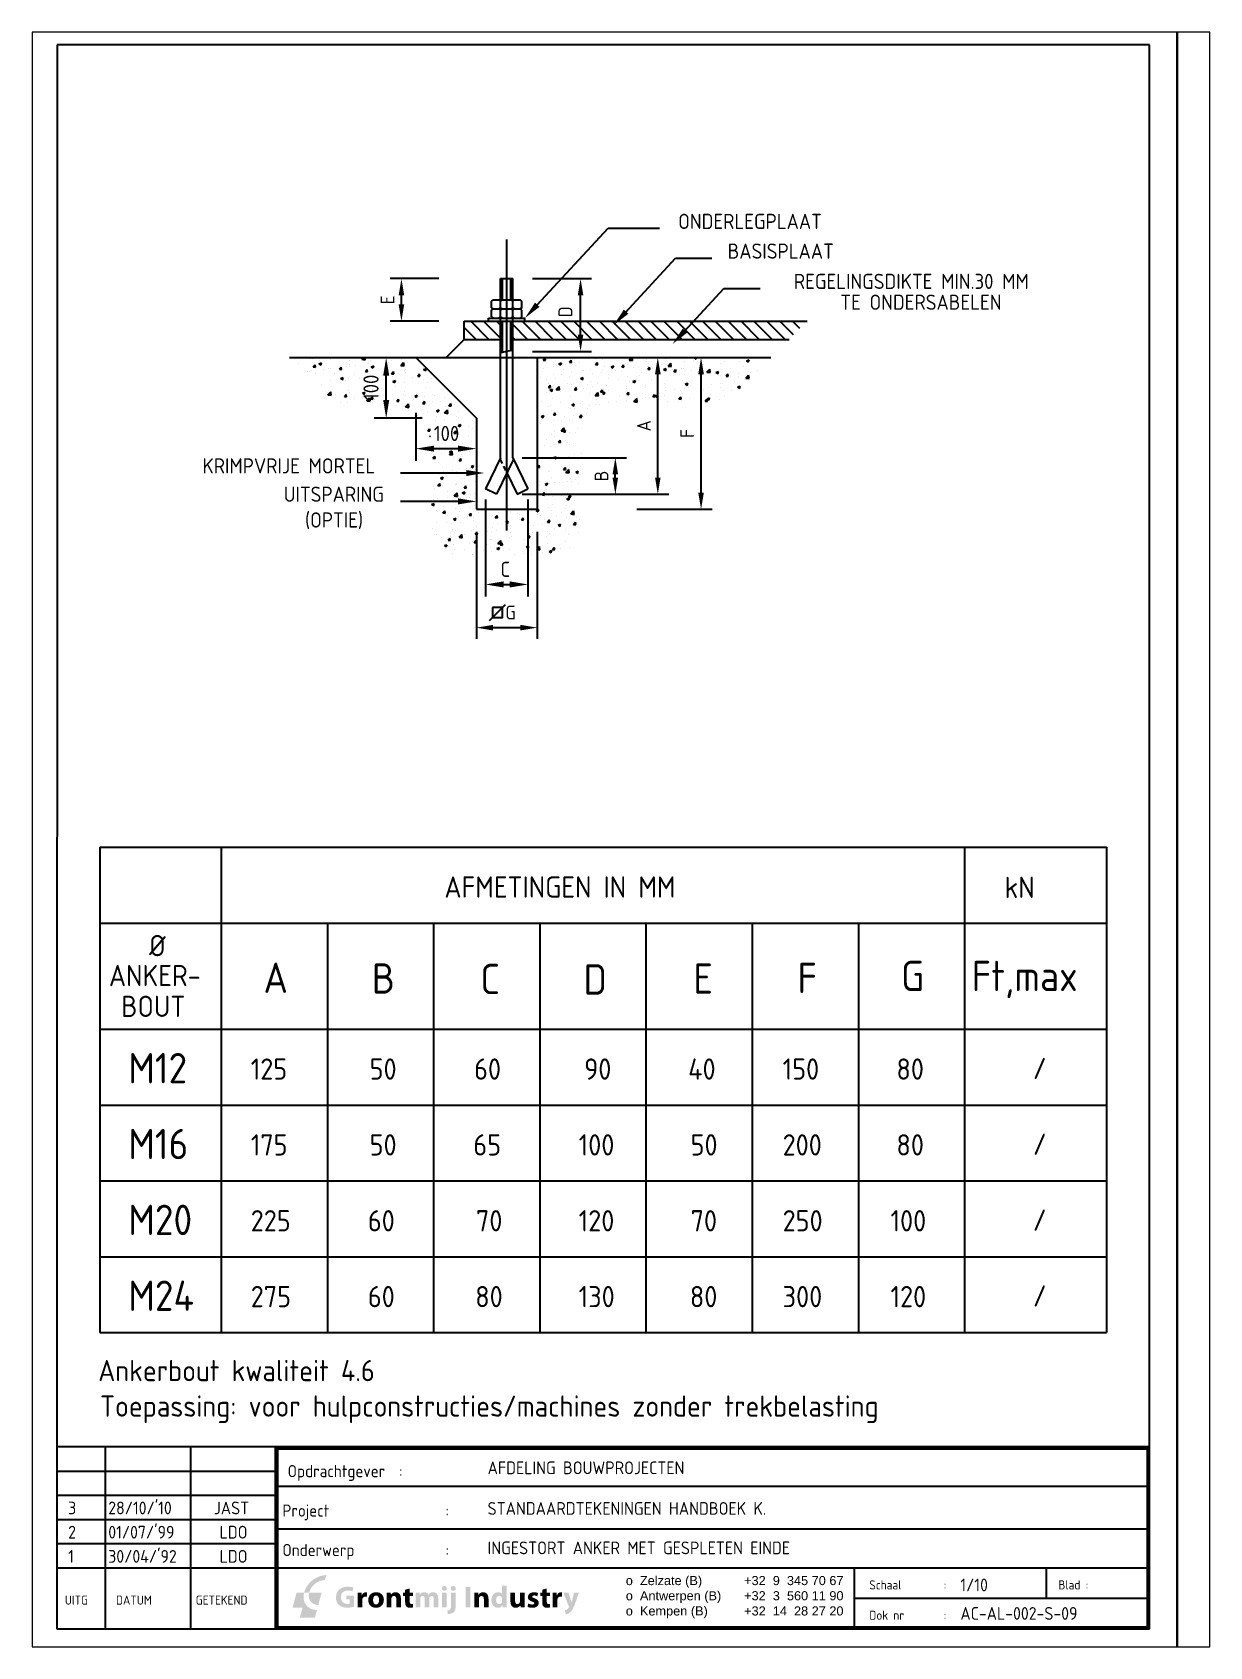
# Paper-space layout 'A4' of a CAD drawing. Extents: x -0.1 to 8.4, y -0.1 to 11.5.
# The model-space entities are those that its viewports show. They can reach past a viewport. Long polylines and large blocks are cut down to what shows.
import ezdxf
from ezdxf.enums import TextEntityAlignment as Align

# ---------------------------------------------------------------- set-up
doc = ezdxf.new("R2010")
doc.units = 0
doc.header["$LTSCALE"] = 5
doc.header["$MEASUREMENT"] = 0
doc.header["$PDMODE"] = 3
doc.linetypes.add('DASHDOT', pattern=[25, 12.5, -6.25, 0, -6.25])
doc.linetypes.add('HIDDEN', pattern=[9.375, 6.25, -3.125])
doc.layers.get('0').update_dxf_attribs({"linetype": 'CONTINUOUS'})
doc.layers.get('DEFPOINTS').update_dxf_attribs({"linetype": 'CONTINUOUS'})
for name, color, linetype in [('25', 7, 'CONTINUOUS'), ('35', 2, 'CONTINUOUS'), ('50', 6, 'CONTINUOUS'), ('ARC', 3, 'CONTINUOUS'), ('AS', 3, 'DASHDOT'), ('LAYER_1', 160, 'CONTINUOUS'), ('MAAT', 7, 'CONTINUOUS'), ('TITEL', 7, 'CONTINUOUS')]:
    doc.layers.add(name, color=color, linetype=linetype)
doc.styles.get("Standard").update_dxf_attribs({"font": 'iso'})
doc.dimstyles.get("Standard").update_dxf_attribs({"dimtxt": 0.18, "dimasz": 0.18, "dimexe": 0.18, "dimexo": 0.0625, "dimgap": 0.09, "dimtad": 0, "dimtih": 1, "dimtoh": 1, "dimdec": 4, "dimzin": 0, "dimdsep": 46, "dimtxsty": 'Standard', "dimcen": 0.09, "dimadec": 0, "dimazin": 0, "dimtfac": 1, "dimtdec": 4, "dimtofl": 0, "dimtmove": 0, "dimatfit": 3, "dimfxl": 1, "dimtolj": 1, "dimtzin": 0, "dimarcsym": 0})

psp = doc.layouts.new('A4')

msp = doc.modelspace()

# ---------------------------------------------------------------- texts
at = {"layer": '35'}
for s, height, p in [('AFMETINGEN IN MM', 38.304, (778.9, 1368.6)), ('kN', 38.3, (1788.9, 1368)), ('%%C', 38.3, (246.5, 1262.9)), ('ANKER-', 38.3, (174, 1208.9)), ('BOUT', 38.3, (196.1, 1153.4)), ('125', 38.3, (429.7, 1040.3)), ('50', 38.3, (644.1, 1040.3)), ('60', 38.3, (832.5, 1040.3)), ('90', 38.3, (1031, 1040.3)), ('40', 38.3, (1218.5, 1040.3)), ('150', 38.3, (1388.8, 1040.3)), ('80', 38.3, (1594, 1040.3)), ('/', 38.3, (1840, 1041.5)), ('175', 38.3, (429.7, 903.5)), ('50', 38.3, (644.1, 903.5)), ('65', 38.3, (831.1, 903.5)), ('100', 38.3, (1021, 903.5)), ('50', 38.3, (1222.8, 903.5)), ('200', 38.3, (1388.8, 903.5)), ('80', 38.3, (1594, 903.5)), ('/', 38.3, (1840, 904.7)), ('225', 38.3, (429.7, 766.7)), ('60', 38.3, (640.9, 766.7)), ('70', 38.3, (835.8, 766.7)), ('120', 38.3, (1021, 766.7)), ('70', 38.3, (1222.8, 766.7)), ('250', 38.3, (1388.8, 766.7)), ('100', 38.3, (1583.3, 766.7)), ('/', 38.3, (1840, 767.9)), ('275', 38.3, (429.7, 629.9)), ('60', 38.3, (640.9, 629.9)), ('80', 38.3, (834.5, 629.9)), ('130', 38.3, (1021, 629.9)), ('80', 38.3, (1221.5, 629.9)), ('300', 38.3, (1388.8, 629.9)), ('120', 38.3, (1583.3, 629.9)), ('/', 38.3, (1840, 631.1)), ('Ankerbout kwaliteit 4.6', 38.304, (154.6, 496.5)), ('Toepassing: voor hulpconstructies/machines zonder trekbelasting', 38.304, (157.9, 432.5))]:
    msp.add_text(s, height=height, dxfattribs=at).set_placement(p)
at = {"layer": '50'}
for s, height, p in [('G', 54.7, (1602.4, 1200)), ('Ft,max', 54.72, (1729.5, 1200)), ('A', 54.7, (452.6, 1196.8)), ('B', 54.7, (648, 1195.5)), ('C', 54.7, (843.8, 1194.5)), ('D', 54.7, (1029.6, 1193.6)), ('E', 54.7, (1227.7, 1195.2)), ('F', 54.7, (1415.5, 1196.5)), ('M12', 54.72, (208.9, 1033.7)), ('M16', 54.72, (208.9, 896.9)), ('M20', 54.72, (208.9, 760.1)), ('M24', 54.72, (208.9, 623.3))]:
    msp.add_text(s, height=height, dxfattribs=at).set_placement(p)
at = {"layer": 'MAAT', "color": 0, "linetype": 'ByBlock'}
for s, height, p in [('ONDERLEGPLAAT', 27.36, (1330, 2588.2)), ('BASISPLAAT', 27.36, (1385.4, 2534.6)), ('REGELINGSDIKTE MIN.30 MM', 27.36, (1620.8, 2480)), ('TE ONDERSABELEN', 27.36, (1638.1, 2442.4)), ('100', 27.36, (782.7, 2205.7)), ('KRIMPVRIJE MORTEL', 27.36, (498.4, 2147.2)), ('UITSPARING', 27.36, (579.5, 2096.1)), ('(OPTIE)', 27.36, (579.9, 2049.7)), ('C', 27.4, (888.7, 1960.7))]:
    msp.add_text(s, height=height, dxfattribs=at).set_placement(p, align=Align.MIDDLE_CENTER)
msp.add_text('100', height=27.36, rotation=90, dxfattribs=at).set_placement((646.6, 2288.8), align=Align.MIDDLE_CENTER)
at = {"layer": 'TITEL', "color": 2}
for s, height, p in [('AFDELING BOUWPROJECTEN', 22.982, (856.8, 328.8)), ('3', 23, (100.5, 256.4)), ("28/10/'10", 22.98, (172.8, 256.4)), ('JAST', 22.98, (363.2, 256.4)), ('STANDAARDTEKENINGEN HANDBOEK K.', 22.982, (856.8, 255.5)), ('2', 23, (100.5, 212.7)), ("01/07/'99", 22.98, (172.8, 212.7)), ('LDO', 22.98, (373.5, 212.7)), ('INGESTORT ANKER MET GESPLETEN EINDE', 22.982, (856.8, 184.4)), ('1', 23, (100.5, 169.1)), ("30/04/'92", 22.98, (172.8, 169.1)), ('LDO', 22.98, (373.5, 169.1)), ('1/10', 22.98, (1709.3, 117.6)), ('AC-AL-002-S-09', 22.982, (1709.3, 66.2))]:
    msp.add_text(s, height=height, dxfattribs=at).set_placement(p)
at = {"layer": 'TITEL'}
for s, height, p in [('Opdrachtgever  :', 21.888, (496.2, 323.4)), (' Project', 21.89, (474.3, 252.2)), (':', 21.9, (780.8, 252.2)), (' Onderwerp', 21.89, (474.3, 181.1)), (':', 21.9, (780.8, 181.1)), ('Schaal', 16.42, (1545.1, 120.9)), (':', 16.4, (1679.1, 120.9)), ('Blad :', 16.42, (1886.1, 120.9)), ('UITG', 16.42, (94.5, 93.5)), ('  DATUM', 16.42, (167.9, 93.5)), (' GETEKEND', 16.42, (321.1, 93.5)), ('Dok nr', 16.42, (1545.1, 66.2)), (':', 16.4, (1679.1, 66.2))]:
    msp.add_text(s, height=height, dxfattribs=at).set_placement(p)
at = {"layer": 'TITEL', "char_height": 16.416, "attachment_point": 1}
for s, insert, width in [('{\\fArial|b0|i0|c0|p34;o  Zelzate (B)}', (1106, 145.2), 170.944), ('{\\fArial|b0|i0|c0|p34;o  Antwerpen (B)}', (1106, 117.8), 170.944), ('{\\fArial|b0|i0|c0|p34;+32  9  345 70 67}', (1319.4, 145.2), 209.248), ('{\\fArial|b0|i0|c0|p34;+32  3  560 11 90}', (1319.4, 117.8), 209.248), ('{\\fArial|b0|i0|c0|p34;o  Kempen (B)}', (1106, 90.4), 170.944), ('{\\fArial|b0|i0|c0|p34;+32  14  28 27 20}', (1319.4, 90.4), 209.248)]:
    msp.add_mtext(s, dxfattribs=dict(at, insert=insert, width=width))

# ---------------------------------------------------------------- blocks, each defined once
blk = doc.blocks.new('*D10')
at = {"layer": 'DEFPOINTS', "color": 0}
for p in [(836.5, 2058.4), (946, 2058.4), (946, 1855.5)]:
    blk.add_point(p, dxfattribs=at)
at = {"layer": 'MAAT', "color": 0, "lineweight": -2}
for p, q in [((836.5, 2028.4), (836.5, 1835.5)), ((946, 2028.4), (946, 1835.5)), ((866.5, 1855.5), (916, 1855.5))]:
    blk.add_line(p, q, dxfattribs=at)
at = {"layer": 'MAAT', "color": 0}
for points in [[(866.5, 1860.5), (866.5, 1850.5), (836.5, 1855.5)], [(916, 1860.5), (916, 1850.5), (946, 1855.5)]]:
    blk.add_solid(points, dxfattribs=at)
at = {"layer": 'MAAT', "color": 0, "insert": (891.2, 1882.8), "char_height": 25, "attachment_point": 5}
blk.add_mtext('\\A1; G', dxfattribs=at)
blk = doc.blocks.new('*D11')
at = {"layer": 'DEFPOINTS', "color": 0}
for p in [(888.9, 2162), (1087.1, 2162), (888.9, 2096.1)]:
    blk.add_point(p, dxfattribs=at)
at = {"layer": 'MAAT', "color": 0, "lineweight": -2}
for p, q in [((918.9, 2162), (1107.1, 2162)), ((1087.1, 2126.1), (1087.1, 2132)), ((918.9, 2096.1), (1107.1, 2096.1))]:
    blk.add_line(p, q, dxfattribs=at)
at = {"layer": 'MAAT', "color": 0}
for points in [[(1082.1, 2132), (1092.1, 2132), (1087.1, 2162)], [(1082.1, 2126.1), (1092.1, 2126.1), (1087.1, 2096.1)]]:
    blk.add_solid(points, dxfattribs=at)
at = {"layer": 'MAAT', "color": 0, "insert": (1062.1, 2129.1), "char_height": 25, "attachment_point": 5, "rotation": 90}
blk.add_mtext('\\A1;B', dxfattribs=at)
blk = doc.blocks.new('*D12')
at = {"layer": 'DEFPOINTS', "color": 0}
for p in [(1069.6, 2342.6), (1163.7, 2342.6), (1069.6, 2096.1)]:
    blk.add_point(p, dxfattribs=at)
at = {"layer": 'MAAT', "color": 0, "lineweight": -2}
for p, q in [((1099.6, 2342.6), (1183.7, 2342.6)), ((1163.7, 2126.1), (1163.7, 2312.6)), ((1099.6, 2096.1), (1183.7, 2096.1))]:
    blk.add_line(p, q, dxfattribs=at)
at = {"layer": 'MAAT', "color": 0}
for points in [[(1158.7, 2312.6), (1168.7, 2312.6), (1163.7, 2342.6)], [(1158.7, 2126.1), (1168.7, 2126.1), (1163.7, 2096.1)]]:
    blk.add_solid(points, dxfattribs=at)
at = {"layer": 'MAAT', "color": 0, "insert": (1138.7, 2219.4), "char_height": 25, "attachment_point": 5, "rotation": 90}
blk.add_mtext('\\A1;A', dxfattribs=at)
blk = doc.blocks.new('*D13')
at = {"layer": 'DEFPOINTS', "color": 0}
for p in [(1095.8, 2342.6), (1241.7, 2342.6), (1095.8, 2069)]:
    blk.add_point(p, dxfattribs=at)
at = {"layer": 'MAAT', "color": 0, "lineweight": -2}
for p, q in [((1125.8, 2342.6), (1261.7, 2342.6)), ((1241.7, 2099), (1241.7, 2312.6)), ((1125.8, 2069), (1261.7, 2069))]:
    blk.add_line(p, q, dxfattribs=at)
at = {"layer": 'MAAT', "color": 0}
for points in [[(1236.7, 2312.6), (1246.7, 2312.6), (1241.7, 2342.6)], [(1236.7, 2099), (1246.7, 2099), (1241.7, 2069)]]:
    blk.add_solid(points, dxfattribs=at)
at = {"layer": 'MAAT', "color": 0, "insert": (1216.7, 2205.8), "char_height": 25, "attachment_point": 5, "rotation": 90}
blk.add_mtext('\\A1;F', dxfattribs=at)
blk = doc.blocks.new('*D14')
at = {"layer": 'DEFPOINTS', "color": 0}
for p in [(701.4, 2484.9), (798.8, 2484.9), (798.8, 2408.3)]:
    blk.add_point(p, dxfattribs=at)
at = {"layer": 'MAAT', "color": 0, "lineweight": -2}
for p, q in [((768.8, 2484.9), (681.4, 2484.9)), ((701.4, 2438.3), (701.4, 2454.9)), ((768.8, 2408.3), (681.4, 2408.3))]:
    blk.add_line(p, q, dxfattribs=at)
at = {"layer": 'MAAT', "color": 0}
for points in [[(696.4, 2454.9), (706.4, 2454.9), (701.4, 2484.9)], [(696.4, 2438.3), (706.4, 2438.3), (701.4, 2408.3)]]:
    blk.add_solid(points, dxfattribs=at)
at = {"layer": 'MAAT', "color": 0, "insert": (676.4, 2446.6), "char_height": 25, "attachment_point": 5, "rotation": 90}
blk.add_mtext('\\A1;E', dxfattribs=at)
blk = doc.blocks.new('*X0')
at = {"color": 0}
for p, q in [((637, 1643.2), (637, 1643.2)), ((649, 1633.7), (649, 1633.7)), ((667.6, 1642.1), (667.6, 1642.1)), ((669.1, 1641.9), (669.1, 1641.9)), ((672, 1641.7), (672, 1641.7)), ((673.5, 1628.4), (676.4, 1631.8)), ((673.5, 1628.4), (677.1, 1628.1)), ((677.1, 1628.1), (676.4, 1631.8)), ((682.8, 1633.4), (687, 1635)), ((682.8, 1633.4), (685.8, 1631.4)), ((684, 1639.7), (684, 1639.7)), ((685.8, 1631.4), (687, 1635)), ((689.6, 1623.4), (689.6, 1623.4)), ((698.4, 1626.5), (698.4, 1626.5)), ((701.1, 1640.5), (701.1, 1640.5)), ((702.1, 1625.9), (702.1, 1625.9)), ((716.5, 1624.6), (719.4, 1628.1)), ((716.5, 1624.6), (720.1, 1624.3)), ((720.1, 1624.3), (719.4, 1628.1)), ((727.5, 1628.4), (727.5, 1628.4)), ((732.4, 1629.8), (732.4, 1629.8)), ((733.1, 1639.2), (733.1, 1639.2)), ((733.3, 1632.5), (733.3, 1632.5)), ((742.5, 1630.4), (742.5, 1630.4)), ((753.7, 1640.9), (756.5, 1643.8)), ((753.7, 1640.9), (759, 1640)), ((759, 1640), (758.6, 1643.8)), ((759.5, 1620.9), (762.4, 1624.3)), ((763.1, 1620.6), (762.4, 1624.3)), ((763.6, 1634.3), (763.6, 1634.3)), ((765.2, 1637.8), (765.2, 1637.8)), ((765.2, 1633.4), (765.2, 1633.4)), ((768.3, 1638.5), (768.3, 1638.5)), ((769, 1628.6), (773.2, 1630.2)), ((769, 1628.6), (772, 1626.6)), ((772, 1626.6), (773.2, 1630.2)), ((794.4, 1638.5), (794.4, 1638.5)), ((797.2, 1636.4), (797.2, 1636.4)), ((803.1, 1638.4), (803.1, 1638.4)), ((816.6, 1643.2), (816.6, 1643.2)), ((817.7, 1630.9), (822.4, 1635.8)), ((817.7, 1630.9), (823.1, 1630.1)), ((818.1, 1640.4), (818.1, 1640.4)), ((823.1, 1630.1), (822.4, 1635.8)), ((824.7, 1642.3), (824.7, 1642.3)), ((826.2, 1623.5), (826.2, 1623.5)), ((829.2, 1635.1), (829.2, 1635.1)), ((840.9, 1643.4), (840.9, 1643.4)), ((855.1, 1626.9), (855.1, 1626.9)), ((855.3, 1623.8), (859.5, 1625.4)), ((855.3, 1623.8), (858.2, 1621.8)), ((858.2, 1621.8), (859.5, 1625.4)), ((1052.5, 1639.6), (1055.4, 1643.1)), ((1052.5, 1639.6), (1056, 1639.3)), ((1053.4, 1625.6), (1053.4, 1625.6)), ((1056.1, 1639.3), (1055.4, 1643.1)), ((1068.7, 1629.8), (1068.7, 1629.8)), ((1069.8, 1636.2), (1069.8, 1636.2)), ((1072.8, 1632.3), (1072.8, 1632.3)), ((1074.1, 1630.9), (1074.1, 1630.9)), ((1078.1, 1633.5), (1082.3, 1635.1)), ((1078.1, 1633.5), (1081.1, 1631.5)), ((1081.1, 1631.5), (1082.3, 1635.1)), ((1085.5, 1624.3), (1085.5, 1624.3)), ((1089.1, 1632.9), (1089.1, 1632.9)), ((1095.5, 1635.9), (1098.4, 1639.3)), ((1095.5, 1635.9), (1099.1, 1635.6)), ((1099.1, 1635.6), (1098.4, 1639.3)), ((1100.1, 1640.1), (1100.1, 1640.1)), ((1103.7, 1635.8), (1103.7, 1635.8)), ((1104.8, 1631), (1104.8, 1631)), ((1111.8, 1635.9), (1111.8, 1635.9)), ((1117.5, 1622.9), (1117.5, 1622.9)), ((1130.5, 1624.6), (1130.5, 1624.6)), ((1136.9, 1629.6), (1136.9, 1629.6)), ((1138.5, 1632.1), (1141.4, 1635.6)), ((1138.5, 1632.1), (1142.1, 1631.8)), ((1138.7, 1641.8), (1138.7, 1641.8)), ((1142.1, 1631.8), (1141.4, 1635.6)), ((1149.7, 1640.8), (1149.7, 1640.8)), ((1153.1, 1628.6), (1153.1, 1628.6)), ((1161.3, 1628.8), (1161.3, 1628.8)), ((1164.4, 1628.7), (1168.6, 1630.3)), ((1164.4, 1628.7), (1167.3, 1626.7)), ((1164.7, 1642.8), (1164.7, 1642.8)), ((1167.3, 1626.7), (1168.6, 1630.3)), ((1168.9, 1628.3), (1168.9, 1628.3)), ((1181.6, 1628.3), (1184.5, 1631.8)), ((1181.6, 1628.3), (1185.2, 1628)), ((1185.2, 1628), (1184.5, 1631.8)), ((1188.1, 1634.6), (1188.1, 1634.6)), ((1191.6, 1632.7), (1191.6, 1632.7)), ((1194, 1639.7), (1197.9, 1643.8)), ((1194, 1639.7), (1199.3, 1638.9)), ((1199.3, 1638.9), (1198.8, 1643.8)), ((1200.9, 1626.9), (1200.9, 1626.9)), ((1209.6, 1627.1), (1209.6, 1627.1)), ((1222.8, 1637.2), (1222.8, 1637.2)), ((1223, 1640.6), (1223, 1640.6)), ((1224.6, 1629.1), (1224.6, 1629.1)), ((1224.6, 1624.6), (1227.5, 1628)), ((1224.6, 1624.6), (1228.2, 1624.3)), ((1228.2, 1624.3), (1227.5, 1628)), ((1232.9, 1625.6), (1232.9, 1625.6)), ((1247.3, 1632.1), (1247.3, 1632.1)), ((1250.6, 1623.9), (1254.8, 1625.5)), ((1250.6, 1623.9), (1253.6, 1621.9)), ((1253.6, 1641.4), (1253.6, 1641.4)), ((1253.6, 1621.9), (1254.8, 1625.5)), ((1258, 1629.8), (1262.7, 1634.7)), ((1258, 1629.8), (1263.4, 1629)), ((1263.4, 1629), (1262.7, 1634.7)), ((1265, 1624.2), (1265, 1624.2)), ((1267.6, 1620.8), (1270.5, 1624.3)), ((1271.2, 1620.5), (1270.5, 1624.3)), ((1281, 1625.6), (1281, 1625.6)), ((1283.2, 1625.3), (1283.2, 1625.3)), ((1285.2, 1637.1), (1285.2, 1637.1)), ((1300.2, 1639.1), (1300.2, 1639.1)), ((1301, 1643.3), (1302.3, 1643.8)), ((1301, 1643.3), (1304, 1641.2)), ((1304, 1641.2), (1304.8, 1643.8)), ((1314.3, 1629.8), (1314.3, 1629.8)), ((1315.9, 1631.6), (1315.9, 1631.6)), ((1322, 1619.9), (1326.7, 1624.7)), ((1323, 1642.1), (1323, 1642.1)), ((1327.4, 1619), (1326.7, 1624.7)), ((1345.1, 1634), (1345.1, 1634)), ((1345.1, 1623.4), (1345.1, 1623.4)), ((1350.9, 1637.6), (1350.9, 1637.6)), ((1360.1, 1625.4), (1360.1, 1625.4)), ((1375.4, 1637.8), (1375.4, 1637.8)), ((1382.8, 1628.4), (1382.8, 1628.4)), ((1385.9, 1643.6), (1385.9, 1643.6)), ((1387.2, 1638.4), (1391.4, 1640.1)), ((1387.2, 1638.4), (1390.2, 1636.4)), ((1390.2, 1636.4), (1391.4, 1640.1)), ((1406.6, 1642.3), (1406.6, 1642.3)), ((663.4, 1620.5), (663.4, 1620.5)), ((666.9, 1620.4), (666.9, 1620.4)), ((671.3, 1621.7), (671.3, 1621.7)), ((676.5, 1618.1), (676.5, 1618.1)), ((686.3, 1599.5), (686.3, 1599.5)), ((701.4, 1605.9), (701.4, 1605.9)), ((708.5, 1616.7), (708.5, 1616.7)), ((711.7, 1604.8), (711.7, 1604.8)), ((718.6, 1609.2), (722.8, 1610.8)), ((718.6, 1609.2), (721.6, 1607.2)), ((721.3, 1605.5), (721.3, 1605.5)), ((721.6, 1607.2), (722.8, 1610.8)), ((726.7, 1606.7), (726.7, 1606.7)), ((731.7, 1609.8), (731.7, 1609.8)), ((740.6, 1615.4), (740.6, 1615.4)), ((749.4, 1609.7), (749.4, 1609.7)), ((756.3, 1611.5), (756.3, 1611.5)), ((759.5, 1620.9), (763.1, 1620.6)), ((762.8, 1614.3), (762.8, 1614.3)), ((772.6, 1614), (772.6, 1614)), ((787.3, 1614.7), (787.3, 1614.7)), ((791.3, 1617.5), (791.3, 1617.5)), ((792.9, 1598.5), (792.9, 1598.5)), ((793.7, 1618.5), (793.7, 1618.5)), ((802.3, 1616.7), (802.3, 1616.7)), ((802.6, 1617.1), (805.5, 1620.6)), ((802.6, 1617.1), (806.2, 1616.8)), ((804.6, 1612.7), (804.6, 1612.7)), ((804.8, 1604.4), (809, 1606)), ((804.8, 1604.4), (807.8, 1602.4)), ((806.2, 1616.8), (805.5, 1620.5)), ((807.8, 1602.4), (809, 1606)), ((823.2, 1602.4), (823.2, 1602.4)), ((824, 1622.4), (824, 1622.4)), ((825.1, 1619.7), (825.1, 1619.7)), ((836.7, 1611.3), (836.7, 1611.3)), ((845.6, 1613.3), (848.5, 1616.8)), ((845.6, 1613.3), (849.2, 1613)), ((847.2, 1601), (847.2, 1601)), ((849.2, 1613), (848.5, 1616.8)), ((854.4, 1606.9), (854.4, 1606.9)), ((862.2, 1603), (862.2, 1603)), ((868.7, 1609.9), (868.7, 1609.9)), ((1048.1, 1610.6), (1048.1, 1610.6)), ((1058.3, 1607.2), (1058.3, 1607.2)), ((1060.8, 1594.5), (1063.7, 1598)), ((1060.9, 1601.8), (1060.9, 1601.8)), ((1064.4, 1594.2), (1063.7, 1598)), ((1068.3, 1596.3), (1068.3, 1596.3)), ((1069, 1616.3), (1069, 1616.3)), ((1073.3, 1609.2), (1073.3, 1609.2)), ((1083.1, 1616.6), (1083.1, 1616.6)), ((1092.9, 1600.5), (1092.9, 1600.5)), ((1096, 1612.2), (1096, 1612.2)), ((1098.6, 1600.1), (1098.6, 1600.1)), ((1099.3, 1620.1), (1099.3, 1620.1)), ((1113.9, 1609.4), (1118.1, 1611)), ((1113.9, 1609.4), (1116.9, 1607.3)), ((1116.9, 1607.3), (1118.1, 1611)), ((1118.1, 1622.6), (1118.1, 1622.6)), ((1124.9, 1599.1), (1124.9, 1599.1)), ((1129.8, 1604.6), (1129.8, 1604.6)), ((1133.9, 1617.2), (1133.9, 1617.2)), ((1141, 1601.6), (1141, 1601.6)), ((1149, 1619.2), (1149, 1619.2)), ((1149.5, 1621.6), (1149.5, 1621.6)), ((1155.9, 1598.5), (1155.9, 1598.5)), ((1157, 1597.8), (1157, 1597.8)), ((1160.6, 1608.8), (1160.6, 1608.8)), ((1171.7, 1622.1), (1171.7, 1622.1)), ((1176, 1607.6), (1176, 1607.6)), ((1181.5, 1620.2), (1181.5, 1620.2)), ((1189, 1596.4), (1189, 1596.4)), ((1190.9, 1612.7), (1190.9, 1612.7)), ((1193.8, 1603.5), (1193.8, 1603.5)), ((1200.2, 1604.5), (1204.4, 1606.2)), ((1200.2, 1604.5), (1203.2, 1602.5)), ((1203.2, 1602.5), (1204.4, 1606.2)), ((1208.8, 1605.5), (1208.8, 1605.5)), ((1211, 1613.6), (1211, 1613.6)), ((1213.6, 1618.9), (1213.6, 1618.9)), ((1221.3, 1597.2), (1221.3, 1597.2)), ((1222, 1617.2), (1222, 1617.2)), ((1231.5, 1608.4), (1231.5, 1608.4)), ((1245.6, 1617.5), (1245.6, 1617.5)), ((1246, 1619.6), (1246, 1619.6)), ((1252.1, 1601.4), (1252.1, 1601.4)), ((1252.8, 1621.4), (1252.8, 1621.4)), ((1267.6, 1620.8), (1271.2, 1620.5)), ((1269.4, 1613.4), (1269.4, 1613.4)), ((1277.6, 1616.1), (1277.6, 1616.1)), ((1282.4, 1605.3), (1282.4, 1605.3)), ((1284.5, 1615.4), (1284.5, 1615.4)), ((1286.4, 1599.7), (1290.6, 1601.4)), ((1286.4, 1599.7), (1289.4, 1597.7)), ((1289.4, 1597.7), (1290.6, 1601.4)), ((1297, 1622.9), (1297, 1622.9)), ((1307.2, 1618.4), (1307.2, 1618.4)), ((1309.7, 1614.8), (1309.7, 1614.8)), ((1310.7, 1617.1), (1313.6, 1620.5)), ((1310.7, 1617.1), (1314.3, 1616.7)), ((1314.3, 1616.7), (1313.6, 1620.5)), ((1313.6, 1609.8), (1313.6, 1609.8)), ((1322.1, 1619.9), (1327.4, 1619)), ((1329, 1621.5), (1329, 1621.5)), ((1329.3, 1599.7), (1329.3, 1599.7)), ((1336.8, 1619.1), (1341, 1620.7)), ((1336.8, 1619.1), (1339.8, 1617.1)), ((1339.8, 1617.1), (1341, 1620.7)), ((1341.7, 1613.4), (1341.7, 1613.4)), ((1344.3, 1601.7), (1344.3, 1601.7)), ((1344.4, 1614), (1344.4, 1614)), ((1348.5, 1601.8), (1348.5, 1601.8)), ((1353.7, 1613.3), (1356.6, 1616.7)), ((1353.7, 1613.3), (1357.3, 1613)), ((1357.3, 1613), (1356.6, 1616.7)), ((1361.1, 1620.1), (1361.1, 1620.1)), ((1367, 1604.7), (1367, 1604.7)), ((1372.6, 1594.9), (1376.8, 1596.6)), ((1373.7, 1612.1), (1373.7, 1612.1)), ((1374, 1597.9), (1374, 1597.9)), ((1374.7, 1617.8), (1374.7, 1617.8)), ((1375.6, 1592.9), (1376.8, 1596.6)), ((1383.5, 1607.8), (1383.5, 1607.8)), ((1386.1, 1609.9), (1390.8, 1614.8)), ((1386.1, 1609.9), (1391.4, 1609.1)), ((1391.4, 1609.1), (1390.8, 1614.8)), ((1393.1, 1618.8), (1393.1, 1618.8)), ((1405.9, 1622.3), (1405.9, 1622.3)), ((696.9, 1586.1), (696.9, 1586.1)), ((697.6, 1582.4), (702.3, 1587.3)), ((697.6, 1582.4), (703, 1581.6)), ((700.7, 1586), (700.7, 1586)), ((703, 1581.6), (702.3, 1587.3)), ((709.5, 1578), (709.5, 1578)), ((710.9, 1583.1), (710.9, 1583.1)), ((718.8, 1569.7), (718.8, 1569.7)), ((724.8, 1579.5), (727.7, 1582.9)), ((724.8, 1579.5), (728.4, 1579.2)), ((728.4, 1579.2), (727.7, 1582.9)), ((728.9, 1584.7), (728.9, 1584.7)), ((730.2, 1569.8), (730.2, 1569.8)), ((731, 1589.8), (731, 1589.8)), ((733.6, 1586.1), (733.6, 1586.1)), ((741.5, 1576.6), (741.5, 1576.6)), ((753.8, 1575.7), (753.8, 1575.7)), ((754.4, 1585.1), (758.6, 1586.7)), ((754.4, 1585.1), (757.4, 1583.1)), ((757.4, 1583.1), (758.6, 1586.7)), ((760.9, 1583.3), (760.9, 1583.3)), ((761.4, 1574.3), (761.4, 1574.3)), ((761.6, 1572.5), (766.3, 1577.4)), ((761.7, 1572.5), (767, 1571.7)), ((762.1, 1594.3), (762.1, 1594.3)), ((767, 1571.7), (766.3, 1577.4)), ((767.9, 1575.7), (770.8, 1579.2)), ((767.9, 1575.7), (771.4, 1575.4)), ((771.5, 1575.4), (770.8, 1579.2)), ((771.5, 1591.1), (771.5, 1591.1)), ((773.6, 1575.3), (773.6, 1575.3)), ((786.6, 1593), (786.6, 1593)), ((788.8, 1581.7), (788.8, 1581.7)), ((792.2, 1578.6), (792.2, 1578.6)), ((792.9, 1582), (792.9, 1582)), ((793.5, 1572.4), (793.5, 1572.4)), ((805.6, 1573.9), (805.6, 1573.9)), ((809.3, 1596), (809.3, 1596)), ((810.9, 1572), (813.8, 1575.4)), ((810.9, 1572), (814.5, 1571.7)), ((814.5, 1571.7), (813.8, 1575.4)), ((822.5, 1582.4), (822.5, 1582.4)), ((823.8, 1587.7), (823.8, 1587.7)), ((825, 1580.6), (825, 1580.6)), ((831.4, 1577.3), (831.4, 1577.3)), ((837.6, 1572.6), (837.6, 1572.6)), ((838.1, 1574.5), (838.1, 1574.5)), ((840.7, 1580.3), (844.9, 1581.9)), ((840.7, 1580.3), (843.6, 1578.2)), ((843.6, 1578.2), (844.9, 1581.9)), ((846.4, 1579.3), (846.4, 1579.3)), ((853.7, 1586.9), (853.7, 1586.9)), ((853.9, 1568.2), (856.8, 1571.7)), ((857.5, 1567.9), (856.8, 1571.7)), ((857, 1579.3), (857, 1579.3)), ((858.8, 1593.7), (858.8, 1593.7)), ((869.1, 1582.3), (869.1, 1582.3)), ((869.7, 1571.2), (869.7, 1571.2)), ((873.1, 1580.6), (873.1, 1580.6)), ((883.7, 1571.2), (883.7, 1571.2)), ((884.5, 1591.1), (884.5, 1591.1)), ((889, 1577.9), (889, 1577.9)), ((901.7, 1569.9), (901.7, 1569.9)), ((1042.5, 1583.6), (1042.5, 1583.6)), ((1049.2, 1571.2), (1049.2, 1571.2)), ((1057.5, 1585.5), (1057.5, 1585.5)), ((1060.8, 1594.5), (1064.4, 1594.2)), ((1063.5, 1590), (1067.7, 1591.6)), ((1063.5, 1590), (1066.5, 1588)), ((1066.5, 1588), (1067.7, 1591.6)), ((1067.6, 1576.3), (1067.6, 1576.3)), ((1071, 1589.6), (1071, 1589.6)), ((1073.9, 1591.2), (1078.5, 1596.1)), ((1073.9, 1591.2), (1079.2, 1590.4)), ((1079.2, 1590.4), (1078.5, 1596.1)), ((1080.3, 1588.5), (1080.3, 1588.5)), ((1081.2, 1569.8), (1081.2, 1569.8)), ((1097.9, 1580.2), (1097.9, 1580.2)), ((1102.4, 1569.9), (1102.4, 1569.9)), ((1103.8, 1590.7), (1106.7, 1594.2)), ((1103.8, 1590.7), (1107.4, 1590.4)), ((1106, 1595.6), (1106, 1595.6)), ((1107.4, 1590.4), (1106.7, 1594.2)), ((1117.4, 1571.8), (1117.4, 1571.8)), ((1118.2, 1593.5), (1118.2, 1593.5)), ((1129, 1584.6), (1129, 1584.6)), ((1133.2, 1595.5), (1133.2, 1595.5)), ((1137.9, 1581.3), (1142.6, 1586.2)), ((1137.9, 1581.3), (1143.2, 1580.5)), ((1140.1, 1574.8), (1140.1, 1574.8)), ((1143.2, 1580.5), (1142.6, 1586.1)), ((1146.9, 1587), (1149.7, 1590.4)), ((1146.9, 1587), (1150.4, 1586.7)), ((1150.5, 1586.7), (1149.8, 1590.4)), ((1149.8, 1585.2), (1154, 1586.8)), ((1149.8, 1585.2), (1152.7, 1583.2)), ((1152.7, 1583.2), (1154, 1586.8)), ((1159.8, 1588.9), (1159.8, 1588.9)), ((1173.5, 1571.8), (1173.5, 1571.8)), ((1178, 1579.8), (1178, 1579.8)), ((1189.4, 1572.7), (1189.4, 1572.7)), ((1189.9, 1583.2), (1192.8, 1586.7)), ((1189.9, 1583.2), (1193.5, 1582.9)), ((1190.1, 1592.7), (1190.1, 1592.7)), ((1193.5, 1582.9), (1192.8, 1586.7)), ((1193, 1581.8), (1193, 1581.8)), ((1201.9, 1571.3), (1206.6, 1576.2)), ((1201.9, 1571.3), (1207.3, 1570.5)), ((1207.3, 1570.5), (1206.6, 1576.2)), ((1208.5, 1577.8), (1208.5, 1577.8)), ((1215.8, 1584.8), (1215.8, 1584.8)), ((1220.6, 1577.2), (1220.6, 1577.2)), ((1221, 1595.1), (1221, 1595.1)), ((1232.9, 1579.5), (1235.8, 1582.9)), ((1232.9, 1579.5), (1236.5, 1579.1)), ((1236.5, 1579.1), (1235.8, 1582.9)), ((1236, 1580.4), (1240.2, 1582)), ((1236, 1580.4), (1239, 1578.4)), ((1239, 1578.4), (1240.2, 1582)), ((1243.5, 1583.8), (1243.5, 1583.8)), ((1251.4, 1581.5), (1251.4, 1581.5)), ((1253, 1593.7), (1253, 1593.7)), ((1253.6, 1589.8), (1253.6, 1589.8)), ((1257.9, 1570.6), (1257.9, 1570.6)), ((1268.7, 1591.7), (1268.7, 1591.7)), ((1275.6, 1571.1), (1275.6, 1571.1)), ((1276, 1575.7), (1278.9, 1579.1)), ((1276, 1575.7), (1279.6, 1575.4)), ((1278.5, 1589.8), (1278.5, 1589.8)), ((1279.6, 1575.4), (1278.9, 1579.1)), ((1281.7, 1585.3), (1281.7, 1585.3)), ((1285.1, 1592.4), (1285.1, 1592.4)), ((1291.4, 1594.7), (1291.4, 1594.7)), ((1292.9, 1576.7), (1292.9, 1576.7)), ((1312.1, 1569.8), (1312.1, 1569.8)), ((1312.9, 1589.8), (1312.9, 1589.8)), ((1313.5, 1595.8), (1313.5, 1595.8)), ((1313.5, 1576.1), (1313.5, 1576.1)), ((1317.1, 1591), (1317.1, 1591)), ((1319, 1571.9), (1321.9, 1575.4)), ((1319, 1571.9), (1322.6, 1571.6)), ((1322.6, 1571.6), (1321.9, 1575.4)), ((1322.2, 1575.6), (1326.4, 1577.2)), ((1322.2, 1575.6), (1325.2, 1573.6)), ((1325.2, 1573.6), (1326.4, 1577.2)), ((1327.8, 1582.7), (1327.8, 1582.7)), ((1328.5, 1578), (1328.5, 1578)), ((1342.9, 1574.1), (1342.9, 1574.1)), ((1343.7, 1594), (1343.7, 1594)), ((1349.1, 1589.6), (1349.1, 1589.6)), ((1351.2, 1581), (1351.2, 1581)), ((1362.8, 1588.7), (1362.8, 1588.7)), ((1372.6, 1594.9), (1375.6, 1592.9)), ((770.8, 1569.4), (770.8, 1569.4)), ((821.8, 1562.4), (821.8, 1562.4)), ((825.7, 1562.6), (830.4, 1567.4)), ((825.7, 1562.6), (831, 1561.7)), ((831, 1561.7), (830.4, 1567.4)), ((830.6, 1555.7), (830.6, 1555.7)), ((845.1, 1548.8), (845.1, 1548.8)), ((852.2, 1547), (852.2, 1547)), ((852.9, 1566.9), (852.9, 1566.9)), ((853.4, 1558.7), (853.4, 1558.7)), ((853.9, 1568.2), (857.5, 1567.9)), ((861.1, 1553.6), (861.1, 1553.6)), ((876.5, 1556.1), (880.7, 1557.7)), ((876.5, 1556.1), (879.5, 1554.1)), ((877.1, 1547.4), (877.1, 1547.4)), ((879.5, 1554.1), (880.7, 1557.7)), ((883, 1551.2), (883, 1551.2)), ((889.7, 1552.6), (894.4, 1557.5)), ((889.7, 1552.6), (895.1, 1551.8)), ((891.2, 1563.6), (891.2, 1563.6)), ((895.1, 1551.8), (894.4, 1557.5)), ((896.1, 1559.6), (896.1, 1559.6)), ((897, 1564.4), (899.9, 1567.9)), ((897, 1564.4), (900.6, 1564.1)), ((900.6, 1564.1), (899.9, 1567.9)), ((906.3, 1565.6), (906.3, 1565.6)), ((909.1, 1546.1), (909.1, 1546.1)), ((913.2, 1544.9), (913.2, 1544.9)), ((913.3, 1555), (913.3, 1555)), ((941.2, 1544.7), (941.2, 1544.7)), ((1048.9, 1546.5), (1053.1, 1548.1)), ((1048.9, 1546.5), (1051.9, 1544.5)), ((1051.9, 1544.5), (1053.1, 1548.1)), ((1061.8, 1563.1), (1061.8, 1563.1)), ((1064.5, 1564.9), (1064.5, 1564.9)), ((1066.8, 1556.3), (1066.8, 1556.3)), ((1068.5, 1553.8), (1068.5, 1553.8)), ((1069.1, 1549.4), (1072, 1552.8)), ((1069.1, 1549.4), (1072.7, 1549.1)), ((1072.7, 1549.1), (1072, 1552.8)), ((1086.6, 1546.2), (1086.6, 1546.2)), ((1093.9, 1561.8), (1093.9, 1561.8)), ((1097.1, 1560.2), (1097.1, 1560.2)), ((1099.3, 1565.8), (1103.5, 1567.5)), ((1099.3, 1565.8), (1102.3, 1563.8)), ((1101.6, 1548.2), (1101.6, 1548.2)), ((1102.3, 1563.8), (1103.5, 1567.5)), ((1103.5, 1559.8), (1103.5, 1559.8)), ((1112.1, 1545.6), (1115, 1549.1)), ((1112.1, 1545.6), (1115.7, 1545.3)), ((1113.2, 1568.5), (1113.2, 1568.5)), ((1115.7, 1545.3), (1115.1, 1549.1)), ((1117.9, 1546.6), (1117.9, 1546.6)), ((1124.3, 1551.2), (1124.3, 1551.2)), ((1125.9, 1560.4), (1125.9, 1560.4)), ((1128.3, 1564.7), (1128.3, 1564.7)), ((1138.5, 1565.8), (1138.5, 1565.8)), ((1145.3, 1567.1), (1145.3, 1567.1)), ((1159.1, 1568.9), (1159.1, 1568.9)), ((862.3, 1523.1), (865.2, 1526.5)), ((862.3, 1523.1), (865.8, 1522.8)), ((865.9, 1522.8), (865.2, 1526.5)), ((865.4, 1516.8), (865.4, 1516.8)), ((874.7, 1518.3), (874.7, 1518.3)), ((875.5, 1540), (875.5, 1540)), ((882.3, 1531.2), (882.3, 1531.2)), ((890.5, 1542), (890.5, 1542)), ((893.6, 1523.8), (893.6, 1523.8)), ((897.4, 1521.3), (897.4, 1521.3)), ((905.3, 1519.3), (908.2, 1522.8)), ((905.3, 1519.3), (908.9, 1519)), ((908.9, 1519), (908.2, 1522.8)), ((912.3, 1531.9), (916.5, 1533.6)), ((912.3, 1531.9), (915.3, 1529.9)), ((912.6, 1535), (912.6, 1535)), ((915.3, 1529.9), (916.5, 1533.6)), ((928.6, 1529.8), (928.6, 1529.8)), ((935.3, 1526.3), (935.3, 1526.3)), ((1047.9, 1534.6), (1047.9, 1534.6)), ((1048.7, 1541.2), (1048.7, 1541.2)), ((1066.1, 1536.4), (1066.1, 1536.4)), ((1069.3, 1539.3), (1069.3, 1539.3)), ((1070.8, 1522.5), (1070.8, 1522.5)), ((1081.8, 1522.8), (1086.5, 1527.7)), ((1081.8, 1522.8), (1087.2, 1522)), ((1082.9, 1540.6), (1082.9, 1540.6)), ((1084.7, 1522.3), (1088.9, 1523.9)), ((1084.7, 1522.3), (1087.7, 1520.3)), ((1085.8, 1524.5), (1085.8, 1524.5)), ((1087.2, 1522), (1086.5, 1527.7)), ((1087.7, 1520.3), (1088.9, 1524)), ((1095.7, 1520.2), (1095.7, 1520.2)), ((1096.4, 1540.2), (1096.4, 1540.2)), ((1101.3, 1538), (1101.3, 1538)), ((1105.8, 1519.6), (1105.8, 1519.6)), ((1108.5, 1527.5), (1108.5, 1527.5)), ((865.8, 1514.1), (866.1, 1514.2)), ((866, 1513.9), (866.1, 1514.2)), ((873, 1504.6), (873, 1504.6)), ((878.1, 1508.7), (878.1, 1508.7)), ((880.8, 1491.3), (880.8, 1491.3)), ((881.6, 1511.2), (881.6, 1511.2)), ((881.6, 1497.6), (881.6, 1497.6)), ((897.4, 1515.4), (897.4, 1515.4)), ((897.7, 1488.4), (901.9, 1490)), ((900.7, 1486.4), (901.9, 1490.1)), ((908, 1510.6), (908, 1510.6)), ((910.1, 1507.4), (910.1, 1507.4)), ((911.1, 1495.1), (911.1, 1495.1)), ((911.9, 1515.1), (911.9, 1515.1)), ((919.5, 1502.6), (919.5, 1502.6)), ((929.5, 1514.1), (929.5, 1514.1)), ((934.5, 1504.6), (934.5, 1504.6)), ((942.1, 1506), (942.1, 1506)), ((1055, 1498.9), (1055, 1498.9)), ((1057.6, 1508.7), (1057.6, 1508.7)), ((1064.6, 1496.4), (1064.6, 1496.4)), ((1065.4, 1516.4), (1065.4, 1516.4)), ((1070, 1500.8), (1070, 1500.8)), ((1070.2, 1500.6), (1070.2, 1500.6)), ((1070.8, 1513.6), (1070.8, 1513.6)), ((1077.4, 1504.3), (1080.3, 1507.7)), ((1077.4, 1504.3), (1081, 1503.9)), ((1081, 1503.9), (1080.3, 1507.7)), ((1089.6, 1507.3), (1089.6, 1507.3)), ((1092.8, 1503.8), (1092.8, 1503.8)), ((1095, 1500.3), (1095, 1500.3)), ((1102.3, 1499.2), (1102.3, 1499.2)), ((870.6, 1477.9), (873.5, 1481.4)), ((870.6, 1477.9), (874.2, 1477.6)), ((874.2, 1477.6), (873.5, 1481.4)), ((880.1, 1471.3), (880.1, 1471.3)), ((885.5, 1484.9), (885.5, 1484.9)), ((895.9, 1483.6), (895.9, 1483.6)), ((897.7, 1484.2), (902.3, 1489.1)), ((897.7, 1488.4), (900.7, 1486.4)), ((897.7, 1484.2), (903, 1483.4)), ((903, 1483.4), (902.3, 1489.1)), ((903.7, 1478.9), (903.7, 1478.9)), ((910.4, 1475.1), (910.4, 1475.1)), ((913.6, 1474.2), (916.5, 1477.6)), ((913.6, 1474.2), (917.2, 1473.9)), ((917.2, 1473.9), (916.5, 1477.6)), ((917.5, 1483.6), (917.5, 1483.6)), ((918.8, 1480.9), (918.8, 1480.9)), ((930.9, 1489.6), (930.9, 1489.6)), ((933.5, 1464.3), (937.7, 1465.9)), ((933.5, 1464.3), (936.5, 1462.3)), ((936.5, 1462.3), (937.7, 1465.9)), ((941.5, 1483.9), (941.5, 1483.9)), ((941.6, 1479.6), (941.6, 1479.6)), ((1042.7, 1462.9), (1045.6, 1466.3)), ((1046.3, 1462.6), (1045.6, 1466.3)), ((1045.7, 1478.2), (1045.7, 1478.2)), ((1054.3, 1477.2), (1054.3, 1477.2)), ((1063.9, 1476.4), (1063.9, 1476.4)), ((1068.4, 1477.8), (1068.4, 1477.8)), ((1070.1, 1478.8), (1074.3, 1480.4)), ((1070.1, 1478.8), (1073.1, 1476.8)), ((1073.1, 1476.8), (1074.3, 1480.4)), ((1077, 1480.2), (1077, 1480.2)), ((1077.7, 1476.8), (1077.7, 1476.8)), ((1082.7, 1464.6), (1082.7, 1464.6)), ((1094.2, 1480.3), (1094.2, 1480.3)), ((1103.3, 1483.8), (1103.3, 1483.8)), ((1109.7, 1475.5), (1109.7, 1475.5)), ((1114.1, 1463.5), (1114.1, 1463.5)), ((1114.9, 1485.1), (1114.9, 1485.1)), ((873.8, 1454.3), (873.8, 1454.3)), ((879.4, 1451.3), (879.4, 1451.3)), ((883.1, 1444.9), (887.3, 1446.5)), ((883.1, 1444.9), (886.1, 1442.9)), ((886.1, 1442.9), (887.3, 1446.5)), ((886.5, 1446.2), (886.5, 1446.2)), ((888, 1455.3), (888, 1455.3)), ((893.4, 1447.8), (893.4, 1447.8)), ((903, 1457.3), (903, 1457.3)), ((905.9, 1452.9), (905.9, 1452.9)), ((909.7, 1455.2), (909.7, 1455.2)), ((918.5, 1444.9), (918.5, 1444.9)), ((925.7, 1460.2), (925.7, 1460.2)), ((928.4, 1453.8), (928.4, 1453.8)), ((937.9, 1451.6), (937.9, 1451.6)), ((940.1, 1439.7), (940.1, 1439.7)), ((940.8, 1459.7), (940.8, 1459.7)), ((1042.7, 1462.9), (1046.3, 1462.6)), ((1046.6, 1439.4), (1046.6, 1439.4)), ((1047.7, 1458.6), (1047.7, 1458.6)), ((1055.5, 1435.3), (1059.7, 1436.9)), ((1058.5, 1433.3), (1059.7, 1436.9)), ((1061.2, 1456.5), (1061.2, 1456.5)), ((1063.2, 1456.5), (1063.2, 1456.5)), ((1066, 1446.1), (1066, 1446.1)), ((1070.7, 1437.6), (1070.7, 1437.6)), ((1078.6, 1438.1), (1078.6, 1438.1)), ((1083.3, 1437.8), (1083.3, 1437.8)), ((1085.8, 1459.1), (1088.7, 1462.6)), ((1085.8, 1459.1), (1089.3, 1458.8)), ((1089.4, 1458.8), (1088.7, 1462.6)), ((1089.8, 1454.5), (1094.4, 1459.3)), ((1089.8, 1454.5), (1095.1, 1453.6)), ((1092.8, 1440.3), (1092.8, 1440.3)), ((1093.5, 1460.3), (1093.5, 1460.3)), ((1095.1, 1453.6), (1094.5, 1459.3)), ((1098, 1444.8), (1098, 1444.8)), ((1098.3, 1439.8), (1098.3, 1439.8)), ((1099.1, 1461.5), (1099.1, 1461.5)), ((1105.6, 1443.6), (1105.6, 1443.6)), ((1106, 1454.7), (1110.2, 1456.3)), ((1106, 1454.7), (1108.9, 1452.7)), ((1108.9, 1452.7), (1110.2, 1456.3)), ((1110.7, 1436.7), (1110.7, 1436.7)), ((872.2, 1431.6), (872.2, 1431.6)), ((872.8, 1428.6), (872.8, 1428.6)), ((877.9, 1411.4), (877.9, 1411.4)), ((878.6, 1431.3), (878.6, 1431.3)), ((878.9, 1432.8), (881.8, 1436.3)), ((878.9, 1432.8), (882.5, 1432.5)), ((882.5, 1432.5), (881.8, 1436.3)), ((887.2, 1433.6), (887.2, 1433.6)), ((893.9, 1422.4), (893.9, 1422.4)), ((894.1, 1412.9), (894.1, 1412.9)), ((905.6, 1415.9), (910.3, 1420.7)), ((905.6, 1415.9), (911, 1415)), ((907.8, 1434.6), (907.8, 1434.6)), ((908.2, 1415.2), (908.2, 1415.2)), ((908.9, 1435.2), (908.9, 1435.2)), ((909.9, 1436.6), (909.9, 1436.6)), ((911, 1415), (910.3, 1420.7)), ((918.9, 1420.8), (923.1, 1422.4)), ((918.9, 1420.8), (921.9, 1418.8)), ((921.9, 1429), (924.8, 1432.5)), ((921.9, 1429), (925.5, 1428.7)), ((921.9, 1418.8), (923.1, 1422.4)), ((925.5, 1428.7), (924.8, 1432.5)), ((925.9, 1421.1), (925.9, 1421.1)), ((930.7, 1413.6), (930.7, 1413.6)), ((932, 1417.9), (932, 1417.9)), ((939.4, 1419.7), (939.4, 1419.7)), ((1045.4, 1432.8), (1045.4, 1432.8)), ((1051.1, 1417.8), (1053.9, 1421.2)), ((1051.1, 1417.8), (1054.6, 1417.4)), ((1054.6, 1417.4), (1054, 1421.2)), ((1054.1, 1415.6), (1054.1, 1415.6)), ((1055.5, 1435.3), (1058.5, 1433.3)), ((1061.7, 1416.5), (1061.7, 1416.5)), ((1062.5, 1436.5), (1062.5, 1436.5)), ((1067.5, 1414.2), (1067.5, 1414.2)), ((1082.5, 1416.1), (1082.5, 1416.1)), ((1086.1, 1414.3), (1086.1, 1414.3)), ((1091.4, 1411.2), (1095.6, 1412.8)), ((1091.4, 1411.2), (1094.3, 1409.1)), ((1092, 1420.4), (1092, 1420.4)), ((1094.1, 1414), (1097, 1417.4)), ((1094.1, 1414), (1097.7, 1413.7)), ((1094.3, 1409.1), (1095.6, 1412.8)), ((1097.7, 1413.7), (1097, 1417.4)), ((1105.3, 1419.1), (1105.3, 1419.1)), ((868.5, 1401.4), (872.7, 1403)), ((868.5, 1401.4), (871.5, 1399.4)), ((871.4, 1409.9), (871.4, 1409.9)), ((871.5, 1399.4), (872.7, 1403)), ((877.2, 1391.4), (877.2, 1391.4)), ((878.4, 1389.3), (878.4, 1389.3)), ((882.2, 1391.8), (882.2, 1391.8)), ((887.2, 1387.7), (890.1, 1391.1)), ((887.2, 1387.7), (890.8, 1387.4)), ((890.8, 1387.4), (890.1, 1391.1)), ((894.9, 1383.7), (894.9, 1383.7)), ((895.7, 1407.6), (895.7, 1407.6)), ((907.5, 1395.2), (907.5, 1395.2)), ((914.3, 1390.4), (914.3, 1390.4)), ((916.2, 1394.2), (916.2, 1394.2)), ((930.3, 1383.9), (933.2, 1387.4)), ((930.3, 1383.9), (933.9, 1383.6)), ((931.3, 1396.2), (931.3, 1396.2)), ((933.9, 1383.6), (933.2, 1387.4)), ((938.6, 1399.7), (938.6, 1399.7)), ((946.3, 1389), (946.3, 1389)), ((963.2, 1383.8), (963.2, 1383.8)), ((968.7, 1384), (968.7, 1384)), ((973.3, 1380.2), (976.2, 1383.6)), ((976.9, 1379.8), (976.2, 1383.6)), ((978.3, 1387.7), (978.3, 1387.7)), ((998.2, 1389.8), (998.2, 1389.8)), ((999, 1387.8), (999, 1387.8)), ((1010.3, 1386.3), (1010.3, 1386.3)), ((1013.8, 1385.5), (1013.8, 1385.5)), ((1030.2, 1392.3), (1030.2, 1392.3)), ((1040.9, 1391.8), (1045.1, 1393.4)), ((1040.9, 1391.8), (1043.9, 1389.8)), ((1042.4, 1385), (1042.4, 1385)), ((1043.9, 1389.8), (1045.1, 1393.4)), ((1051.7, 1390.5), (1051.7, 1390.5)), ((1061, 1396.5), (1061, 1396.5)), ((1066.8, 1392.5), (1066.8, 1392.5)), ((1068.2, 1401.8), (1068.2, 1401.8)), ((1074.4, 1383.6), (1074.4, 1383.6)), ((1082.6, 1388.7), (1082.6, 1388.7)), ((1089.5, 1395.5), (1089.5, 1395.5)), ((1091.3, 1400.4), (1091.3, 1400.4)), ((1097.7, 1386.1), (1102.4, 1390.9)), ((1097.7, 1386.1), (1103.1, 1385.2)), ((1103.1, 1385.2), (1102.4, 1390.9)), ((1103.2, 1407.8), (1103.2, 1407.8)), ((870.3, 1361.3), (870.3, 1361.3)), ((876.4, 1371.4), (876.4, 1371.4)), ((893.2, 1371.8), (893.2, 1371.8)), ((900.5, 1370.6), (900.5, 1370.6)), ((902.3, 1359.9), (902.3, 1359.9)), ((904.3, 1377.3), (908.5, 1378.9)), ((904.3, 1377.3), (907.3, 1375.2)), ((906.8, 1375.3), (906.8, 1375.3)), ((907.3, 1375.3), (908.5, 1378.9)), ((907.6, 1358.6), (907.6, 1358.6)), ((915.5, 1372.6), (915.5, 1372.6)), ((926.9, 1382.3), (926.9, 1382.3)), ((928.2, 1377.8), (928.2, 1377.8)), ((934.4, 1358.5), (934.4, 1358.5)), ((937.2, 1359.8), (937.2, 1359.8)), ((937.9, 1379.8), (937.9, 1379.8)), ((938.2, 1375.5), (938.2, 1375.5)), ((942.6, 1364.6), (942.6, 1364.6)), ((958.9, 1381), (958.9, 1381)), ((960.3, 1356.9), (960.3, 1356.9)), ((966.4, 1357.2), (966.4, 1357.2)), ((968, 1364), (968, 1364)), ((973.3, 1380.2), (976.9, 1379.8)), ((975.3, 1358.8), (975.3, 1358.8)), ((976.1, 1380.5), (976.1, 1380.5)), ((977.6, 1370.6), (977.6, 1370.6)), ((990.5, 1372.5), (994.7, 1374.1)), ((990.5, 1372.5), (993.5, 1370.4)), ((991, 1379.6), (991, 1379.6)), ((991.1, 1382.5), (991.1, 1382.5)), ((993.5, 1370.4), (994.7, 1374.1)), ((998.1, 1361.8), (998.1, 1361.8)), ((998.3, 1367.8), (998.3, 1367.8)), ((1012.6, 1376.6), (1012.6, 1376.6)), ((1016.3, 1376.4), (1019.2, 1379.8)), ((1016.3, 1376.4), (1019.9, 1376.1)), ((1019.9, 1376.1), (1019.2, 1379.8)), ((1023, 1378.3), (1023, 1378.3)), ((1029.5, 1372.3), (1029.5, 1372.3)), ((1036, 1366.8), (1036, 1366.8)), ((1047.6, 1382.7), (1047.6, 1382.7)), ((1051, 1368.8), (1051, 1368.8)), ((1055, 1376.9), (1055, 1376.9)), ((1059.4, 1372.6), (1062.3, 1376.1)), ((1059.4, 1372.6), (1063, 1372.3)), ((1060.3, 1376.6), (1060.3, 1376.6)), ((1063, 1372.3), (1062.3, 1376.1)), ((1070.5, 1361.7), (1070.5, 1361.7)), ((1073.7, 1371.8), (1073.7, 1371.8)), ((1076.8, 1367.7), (1081, 1369.3)), ((1076.8, 1367.7), (1079.7, 1365.6)), ((1079.7, 1365.6), (1081, 1369.3)), ((1087.1, 1375.6), (1087.1, 1375.6)), ((1089.8, 1360.4), (1089.8, 1360.4)), ((1090.6, 1380.4), (1090.6, 1380.4)), ((1102.4, 1368.9), (1105.3, 1372.3)), ((1102.4, 1368.9), (1106, 1368.5)), ((1106, 1368.5), (1105.3, 1372.3)), ((1105.5, 1367.7), (1105.5, 1367.7)), ((1106.4, 1382.3), (1106.4, 1382.3)), ((1111.6, 1376.8), (1111.6, 1376.8)), ((872.6, 1352.6), (872.6, 1352.6)), ((875.7, 1351.4), (875.7, 1351.4)), ((884.7, 1346.9), (884.7, 1346.9)), ((889.7, 1333.8), (893.9, 1335.4)), ((889.7, 1333.8), (892.7, 1331.7)), ((892.7, 1331.7), (893.9, 1335.4)), ((895.5, 1331.6), (895.5, 1331.6)), ((895.6, 1342.6), (898.5, 1346)), ((895.6, 1342.6), (899.1, 1342.2)), ((899.2, 1342.2), (898.5, 1346)), ((899.7, 1348.9), (899.7, 1348.9)), ((905.3, 1335.3), (905.3, 1335.3)), ((906, 1355.3), (906, 1355.3)), ((913.6, 1347.5), (918.3, 1352.4)), ((913.6, 1347.5), (918.9, 1346.7)), ((918.9, 1346.7), (918.3, 1352.4)), ((922.4, 1351.9), (922.4, 1351.9)), ((930.5, 1337.6), (930.5, 1337.6)), ((936.5, 1339.8), (936.5, 1339.8)), ((938.6, 1338.8), (941.5, 1342.2)), ((938.6, 1338.8), (942.2, 1338.5)), ((940.1, 1353.1), (944.3, 1354.7)), ((940.1, 1353.1), (943.1, 1351.1)), ((942.2, 1338.5), (941.5, 1342.2)), ((943.1, 1351.1), (944.3, 1354.7)), ((944.5, 1333.2), (944.5, 1333.2)), ((959.6, 1335.2), (959.6, 1335.2)), ((965.5, 1343.6), (965.5, 1343.6)), ((967.3, 1344), (967.3, 1344)), ((975.9, 1328.9), (980.1, 1330.6)), ((977.6, 1337.6), (982.3, 1342.4)), ((977.6, 1337.6), (983, 1336.7)), ((978.9, 1326.9), (980.1, 1330.6)), ((981.6, 1335), (984.5, 1338.5)), ((981.6, 1335), (985.2, 1334.7)), ((983, 1336.7), (982.3, 1342.4)), ((982.3, 1338.2), (982.3, 1338.2)), ((985.2, 1334.7), (984.5, 1338.5)), ((997.6, 1347.9), (997.6, 1347.9)), ((998.4, 1355.8), (998.4, 1355.8)), ((1000.5, 1349.6), (1000.5, 1349.6)), ((1020.2, 1343.2), (1020.2, 1343.2)), ((1024.7, 1331.3), (1027.6, 1334.7)), ((1024.7, 1331.3), (1028.3, 1330.9)), ((1026.3, 1348.3), (1030.5, 1349.9)), ((1026.3, 1348.3), (1029.3, 1346.3)), ((1028.3, 1330.9), (1027.6, 1334.7)), ((1028, 1332.4), (1028, 1332.4)), ((1028.7, 1352.4), (1028.7, 1352.4)), ((1029.3, 1346.3), (1030.5, 1349.9)), ((1030.4, 1354.5), (1030.4, 1354.5)), ((1035.2, 1345.1), (1035.2, 1345.1)), ((1035.5, 1355.7), (1035.5, 1355.7)), ((1041.7, 1327.6), (1046.3, 1332.5)), ((1047, 1326.8), (1046.3, 1332.5)), ((1057.9, 1348.1), (1057.9, 1348.1)), ((1058.8, 1336.6), (1058.8, 1336.6)), ((1059.5, 1356.6), (1059.5, 1356.6)), ((1062.5, 1353.1), (1062.5, 1353.1)), ((1067.7, 1327.5), (1070.6, 1330.9)), ((1071.3, 1327.2), (1070.6, 1330.9)), ((1089.1, 1340.5), (1089.1, 1340.5)), ((1094.5, 1351.8), (1094.5, 1351.8)), ((1095, 1331.4), (1095, 1331.4)), ((1095.8, 1353.1), (1095.8, 1353.1)), ((1110.8, 1355.1), (1110.8, 1355.1)), ((890.6, 1329.2), (890.6, 1329.2)), ((903.3, 1321.2), (903.3, 1321.2)), ((906.6, 1328.2), (906.6, 1328.2)), ((922.7, 1327.9), (922.7, 1327.9)), ((935.3, 1319.8), (935.3, 1319.8)), ((935.7, 1319.8), (935.7, 1319.8)), ((954.7, 1326.5), (954.7, 1326.5)), ((966.5, 1324.1), (966.5, 1324.1)), ((975.9, 1328.9), (978.9, 1326.9)), ((986.7, 1325.2), (986.7, 1325.2)), ((996.8, 1327.9), (996.8, 1327.9)), ((1004.4, 1319.5), (1004.4, 1319.5)), ((1018.8, 1323.8), (1018.8, 1323.8)), ((1019.4, 1321.5), (1019.4, 1321.5)), ((1033, 1319.9), (1033, 1319.9)), ((1041.7, 1327.6), (1047, 1326.8)), ((1042.1, 1324.5), (1042.1, 1324.5)), ((1050.8, 1322.5), (1050.8, 1322.5)), ((1062.2, 1324.1), (1066.4, 1325.8)), ((1062.2, 1324.1), (1065.1, 1322.1)), ((1065.1, 1322.1), (1066.4, 1325.8)), ((1067.7, 1327.5), (1071.3, 1327.2)), ((1068, 1325.9), (1068, 1325.9)), ((1080, 1329.5), (1080, 1329.5))]:
    blk.add_line(p, q, dxfattribs=at)
blk = doc.blocks.new('*D15')
at = {"layer": 'DEFPOINTS', "color": 0}
for p in [(907.8, 2484.9), (1024.4, 2484.9), (907.8, 2353.6)]:
    blk.add_point(p, dxfattribs=at)
at = {"layer": 'MAAT', "color": 0, "lineweight": -2}
for p, q in [((937.8, 2484.9), (1044.4, 2484.9)), ((1024.4, 2383.6), (1024.4, 2454.9)), ((937.8, 2353.6), (1044.4, 2353.6))]:
    blk.add_line(p, q, dxfattribs=at)
at = {"layer": 'MAAT', "color": 0}
for points in [[(1019.4, 2454.9), (1029.4, 2454.9), (1024.4, 2484.9)], [(1019.4, 2383.6), (1029.4, 2383.6), (1024.4, 2353.6)]]:
    blk.add_solid(points, dxfattribs=at)
at = {"layer": 'MAAT', "color": 0, "insert": (997, 2425.1), "char_height": 25, "attachment_point": 5, "rotation": 90}
blk.add_mtext('\\A1;D', dxfattribs=at)
blk = doc.blocks.new('BLOK1')
at = {"layer": 'LAYER_1', "lineweight": 0}
h = blk.add_hatch(color=12, dxfattribs=at)
h.dxf.hatch_style = 2
edge = h.paths.add_edge_path()
edge.add_spline(control_points=[(6.7, 14.88), (8.24, 20.6), (14.12, 25.23), (19.84, 25.23), (19.84, 25.23), (19.06, 22.28), (19.06, 22.28), (14.97, 22.28), (10.77, 18.97), (9.67, 14.88), (9.67, 14.88), (6.72, 14.88), (6.72, 14.88), (6.72, 14.88), (6.7, 14.88), (6.7, 14.88)], knot_values=[0, 0, 0, 0, 1, 1, 1, 2, 2, 2, 3, 3, 3, 4, 4, 4, 5, 5, 5, 5], degree=3, periodic=0)
h = blk.add_hatch(color=156, dxfattribs=at)
h.dxf.hatch_style = 2
edge = h.paths.add_edge_path()
edge.add_spline(control_points=[(17.07, 14.9), (17.07, 14.9), (15.1, 7.49), (15.1, 7.49), (11.01, 7.49), (8.58, 10.81), (9.69, 14.88), (9.69, 14.88), (17.07, 14.9), (17.07, 14.9)], knot_values=[0, 0, 0, 0, 1, 1, 1, 2, 2, 2, 3, 3, 3, 3], degree=3, periodic=0)
edge = h.paths.add_edge_path()
edge.add_spline(control_points=[(6.72, 14.9), (5.18, 9.18), (8.57, 4.55), (14.28, 4.55), (14.28, 4.55), (13.11, 0.09), (13.11, 0.09), (13.11, 0.09), (4.22, 0.09), (4.22, 0.09), (4.22, 0.09), (5.81, 6.01), (5.81, 6.01), (5.81, 6.01), (-0.1, 6.01), (-0.1, 6.01), (-0.1, 6.01), (2.27, 14.9), (2.27, 14.9), (2.27, 14.9), (6.7, 14.9), (6.7, 14.9), (6.7, 14.9), (6.72, 14.9), (6.72, 14.9)], knot_values=[0, 0, 0, 0, 1, 1, 1, 2, 2, 2, 3, 3, 3, 4, 4, 4, 5, 5, 5, 6, 6, 6, 7, 7, 7, 8, 8, 8, 8], degree=3, periodic=0)
h = blk.add_hatch(color=156, dxfattribs=at)
h.dxf.hatch_style = 2
edge = h.paths.add_edge_path()
edge.add_spline(control_points=[(36.31, 6.59), (35.45, 6.3), (33.84, 5.9), (32.23, 5.9), (30.01, 5.9), (28.4, 6.46), (27.28, 7.55), (26.15, 8.6), (25.54, 10.19), (25.56, 11.98), (25.57, 16.04), (28.52, 18.35), (32.52, 18.35), (34.1, 18.35), (35.31, 18.04), (35.91, 17.75), (35.91, 17.75), (35.33, 15.55), (35.33, 15.55), (34.66, 15.84), (33.83, 16.07), (32.49, 16.07), (30.19, 16.07), (28.45, 14.77), (28.45, 12.13), (28.45, 9.61), (30.03, 8.13), (32.29, 8.13), (32.92, 8.13), (33.43, 8.2), (33.65, 8.31), (33.65, 8.31), (33.65, 10.86), (33.65, 10.86), (33.65, 10.86), (31.76, 10.86), (31.76, 10.86), (31.76, 10.86), (31.76, 13.01), (31.76, 13.01), (31.76, 13.01), (36.31, 13.01), (36.31, 13.01), (36.31, 13.01), (36.31, 6.59), (36.31, 6.59)], knot_values=[0, 0, 0, 0, 1, 1, 1, 2, 2, 2, 3, 3, 3, 4, 4, 4, 5, 5, 5, 6, 6, 6, 7, 7, 7, 8, 8, 8, 9, 9, 9, 10, 10, 10, 11, 11, 11, 12, 12, 12, 13, 13, 13, 14, 14, 14, 15, 15, 15, 15], degree=3, periodic=0)
h = blk.add_hatch(color=156, dxfattribs=at)
h.dxf.hatch_style = 2
edge = h.paths.add_edge_path()
edge.add_spline(control_points=[(38.42, 11.96), (38.42, 13.27), (38.39, 14.12), (38.35, 14.88), (38.35, 14.88), (40.72, 14.88), (40.72, 14.88), (40.72, 14.88), (40.81, 13.25), (40.81, 13.25), (40.81, 13.25), (40.88, 13.25), (40.88, 13.25), (41.34, 14.53), (42.42, 15.08), (43.27, 15.08), (43.52, 15.08), (43.65, 15.08), (43.85, 15.04), (43.85, 15.04), (43.85, 12.43), (43.85, 12.43), (43.65, 12.49), (43.42, 12.52), (43.11, 12.52), (42.1, 12.52), (41.41, 11.98), (41.23, 11.13), (41.19, 10.95), (41.17, 10.73), (41.17, 10.52), (41.17, 10.52), (41.17, 6.03), (41.17, 6.03), (41.17, 6.03), (38.42, 6.03), (38.42, 6.03), (38.42, 6.03), (38.42, 11.96), (38.42, 11.96)], knot_values=[0, 0, 0, 0, 1, 1, 1, 2, 2, 2, 3, 3, 3, 4, 4, 4, 5, 5, 5, 6, 6, 6, 7, 7, 7, 8, 8, 8, 9, 9, 9, 10, 10, 10, 11, 11, 11, 12, 12, 12, 13, 13, 13, 13], degree=3, periodic=0)
h = blk.add_hatch(color=156, dxfattribs=at)
edge = h.paths.add_edge_path(flags=16)
edge.add_spline(control_points=[(47.49, 10.46), (47.49, 8.94), (48.12, 7.8), (49.3, 7.8), (50.36, 7.8), (51.05, 8.87), (51.05, 10.46), (51.05, 11.78), (50.55, 13.12), (49.3, 13.12), (47.98, 13.12), (47.49, 11.76), (47.49, 10.46)], knot_values=[0, 0, 0, 0, 1, 1, 1, 2, 2, 2, 3, 3, 3, 4, 4, 4, 4], degree=3, periodic=0)
edge = h.paths.add_edge_path()
edge.add_spline(control_points=[(53.89, 10.55), (53.89, 7.31), (51.59, 5.83), (49.22, 5.83), (46.64, 5.83), (44.65, 7.53), (44.65, 10.39), (44.65, 13.25), (46.53, 15.08), (49.37, 15.08), (52.08, 15.08), (53.89, 13.21), (53.89, 10.55)], knot_values=[0, 0, 0, 0, 1, 1, 1, 2, 2, 2, 3, 3, 3, 4, 4, 4, 4], degree=3, periodic=0)
h = blk.add_hatch(color=156, dxfattribs=at)
h.dxf.hatch_style = 2
edge = h.paths.add_edge_path()
edge.add_spline(control_points=[(55.59, 12.05), (55.59, 13.16), (55.56, 14.1), (55.52, 14.88), (55.52, 14.88), (57.91, 14.88), (57.91, 14.88), (57.91, 14.88), (58.04, 13.67), (58.04, 13.67), (58.04, 13.67), (58.09, 13.67), (58.09, 13.67), (58.45, 14.23), (59.36, 15.08), (60.82, 15.08), (62.63, 15.08), (63.99, 13.88), (63.99, 11.28), (63.99, 11.28), (63.99, 6.03), (63.99, 6.03), (63.99, 6.03), (61.24, 6.03), (61.24, 6.03), (61.24, 6.03), (61.24, 10.93), (61.24, 10.93), (61.24, 12.07), (60.84, 12.85), (59.85, 12.85), (59.09, 12.85), (58.63, 12.33), (58.45, 11.82), (58.38, 11.64), (58.34, 11.39), (58.34, 11.13), (58.34, 11.13), (58.34, 6.03), (58.34, 6.03), (58.34, 6.03), (55.59, 6.03), (55.59, 6.03), (55.59, 6.03), (55.59, 12.05), (55.59, 12.05)], knot_values=[0, 0, 0, 0, 1, 1, 1, 2, 2, 2, 3, 3, 3, 4, 4, 4, 5, 5, 5, 6, 6, 6, 7, 7, 7, 8, 8, 8, 9, 9, 9, 10, 10, 10, 11, 11, 11, 12, 12, 12, 13, 13, 13, 14, 14, 14, 15, 15, 15, 15], degree=3, periodic=0)
h = blk.add_hatch(color=156, dxfattribs=at)
h.dxf.hatch_style = 2
edge = h.paths.add_edge_path()
edge.add_spline(control_points=[(69.17, 17.28), (69.17, 17.28), (69.17, 14.88), (69.17, 14.88), (69.17, 14.88), (71.14, 14.88), (71.14, 14.88), (71.14, 14.88), (71.14, 12.85), (71.14, 12.85), (71.14, 12.85), (69.17, 12.85), (69.17, 12.85), (69.17, 12.85), (69.17, 9.65), (69.17, 9.65), (69.17, 8.58), (69.42, 8.09), (70.25, 8.09), (70.63, 8.09), (70.79, 8.11), (71.07, 8.16), (71.07, 8.16), (71.08, 6.08), (71.08, 6.08), (70.72, 5.94), (70.07, 5.83), (69.29, 5.83), (68.41, 5.83), (67.66, 6.16), (67.23, 6.61), (66.72, 7.13), (66.47, 7.98), (66.47, 9.23), (66.47, 9.23), (66.47, 12.85), (66.47, 12.85), (66.47, 12.85), (65.29, 12.85), (65.29, 12.85), (65.29, 12.85), (65.29, 14.88), (65.29, 14.88), (65.29, 14.88), (66.47, 14.88), (66.47, 14.88), (66.47, 14.88), (66.47, 16.54), (66.47, 16.54), (66.47, 16.54), (69.17, 17.28), (69.17, 17.28)], knot_values=[0, 0, 0, 0, 1, 1, 1, 2, 2, 2, 3, 3, 3, 4, 4, 4, 5, 5, 5, 6, 6, 6, 7, 7, 7, 8, 8, 8, 9, 9, 9, 10, 10, 10, 11, 11, 11, 12, 12, 12, 13, 13, 13, 14, 14, 14, 15, 15, 15, 16, 16, 16, 17, 17, 17, 17], degree=3, periodic=0)
h = blk.add_hatch(color=156, dxfattribs=at)
h.dxf.hatch_style = 2
edge = h.paths.add_edge_path()
edge.add_spline(control_points=[(72.73, 12.05), (72.73, 13.16), (72.69, 14.1), (72.66, 14.88), (72.66, 14.88), (74.97, 14.88), (74.97, 14.88), (74.97, 14.88), (75.1, 13.68), (75.1, 13.68), (75.1, 13.68), (75.15, 13.68), (75.15, 13.68), (75.53, 14.24), (76.31, 15.08), (77.83, 15.08), (78.97, 15.08), (79.88, 14.5), (80.26, 13.57), (80.26, 13.57), (80.29, 13.57), (80.29, 13.57), (80.62, 14.05), (81.02, 14.39), (81.43, 14.64), (81.92, 14.93), (82.47, 15.08), (83.12, 15.08), (84.82, 15.08), (86.1, 13.88), (86.1, 11.24), (86.1, 11.24), (86.1, 6.03), (86.1, 6.03), (86.1, 6.03), (83.42, 6.03), (83.42, 6.03), (83.42, 6.03), (83.42, 10.84), (83.42, 10.84), (83.42, 12.13), (83.01, 12.87), (82.12, 12.87), (81.49, 12.87), (81.04, 12.43), (80.85, 11.91), (80.78, 11.71), (80.75, 11.42), (80.75, 11.2), (80.75, 11.2), (80.75, 6.03), (80.75, 6.03), (80.75, 6.03), (78.07, 6.03), (78.07, 6.03), (78.07, 6.03), (78.07, 10.99), (78.07, 10.99), (78.07, 12.11), (77.67, 12.87), (76.8, 12.87), (76.1, 12.87), (75.68, 12.33), (75.52, 11.87), (75.43, 11.66), (75.41, 11.4), (75.41, 11.19), (75.41, 11.19), (75.41, 6.03), (75.41, 6.03), (75.41, 6.03), (72.73, 6.03), (72.73, 6.03), (72.73, 6.03), (72.73, 12.05), (72.73, 12.05)], knot_values=[0, 0, 0, 0, 1, 1, 1, 2, 2, 2, 3, 3, 3, 4, 4, 4, 5, 5, 5, 6, 6, 6, 7, 7, 7, 8, 8, 8, 9, 9, 9, 10, 10, 10, 11, 11, 11, 12, 12, 12, 13, 13, 13, 14, 14, 14, 15, 15, 15, 16, 16, 16, 17, 17, 17, 18, 18, 18, 19, 19, 19, 20, 20, 20, 21, 21, 21, 22, 22, 22, 23, 23, 23, 24, 24, 24, 25, 25, 25, 25], degree=3, periodic=0)
h = blk.add_hatch(color=156, dxfattribs=at)
h.dxf.hatch_style = 2
edge = h.paths.add_edge_path()
edge.add_spline(control_points=[(88.29, 6.03), (88.29, 6.03), (88.29, 14.88), (88.29, 14.88), (88.29, 14.88), (91.04, 14.88), (91.04, 14.88), (91.04, 14.88), (91.04, 6.03), (91.04, 6.03), (91.04, 6.03), (88.29, 6.03), (88.29, 6.03)], knot_values=[0, 0, 0, 0, 1, 1, 1, 2, 2, 2, 3, 3, 3, 4, 4, 4, 4], degree=3, periodic=0)
edge = h.paths.add_edge_path()
edge.add_spline(control_points=[(91.13, 17.34), (91.13, 16.58), (90.55, 15.96), (89.65, 15.96), (88.78, 15.96), (88.2, 16.58), (88.22, 17.34), (88.2, 18.13), (88.78, 18.73), (89.67, 18.73), (90.55, 18.73), (91.11, 18.13), (91.13, 17.34)], knot_values=[0, 0, 0, 0, 1, 1, 1, 2, 2, 2, 3, 3, 3, 4, 4, 4, 4], degree=3, periodic=0)
h = blk.add_hatch(color=156, dxfattribs=at)
h.dxf.hatch_style = 2
edge = h.paths.add_edge_path()
edge.add_spline(control_points=[(96.43, 17.34), (96.43, 16.58), (95.87, 15.96), (94.95, 15.96), (94.08, 15.96), (93.52, 16.58), (93.52, 17.34), (93.52, 18.13), (94.08, 18.73), (94.99, 18.73), (95.87, 18.73), (96.42, 18.13), (96.43, 17.34)], knot_values=[0, 0, 0, 0, 1, 1, 1, 2, 2, 2, 3, 3, 3, 4, 4, 4, 4], degree=3, periodic=0)
edge = h.paths.add_edge_path()
edge.add_spline(control_points=[(91.42, 4.29), (92.15, 4.35), (92.71, 4.51), (93.05, 4.87), (93.45, 5.29), (93.59, 5.99), (93.59, 7.75), (93.59, 7.75), (93.59, 14.88), (93.59, 14.88), (93.59, 14.88), (96.36, 14.88), (96.36, 14.88), (96.36, 14.88), (96.36, 7.1), (96.36, 7.1), (96.36, 5.16), (95.93, 3.98), (95.11, 3.22), (94.3, 2.46), (93.01, 2.14), (91.69, 2.14), (91.69, 2.14), (91.42, 4.29), (91.42, 4.29)], knot_values=[0, 0, 0, 0, 1, 1, 1, 2, 2, 2, 3, 3, 3, 4, 4, 4, 5, 5, 5, 6, 6, 6, 7, 7, 7, 8, 8, 8, 8], degree=3, periodic=0)
h = blk.add_hatch(color=156, dxfattribs=at)
h.dxf.hatch_style = 2
edge = h.paths.add_edge_path()
edge.add_spline(control_points=[(105.03, 18.23), (105.03, 18.23), (105.03, 6.03), (105.03, 6.03), (105.03, 6.03), (102.26, 6.03), (102.26, 6.03), (102.26, 6.03), (102.26, 18.23), (102.26, 18.23), (102.26, 18.23), (105.03, 18.23), (105.03, 18.23)], knot_values=[0, 0, 0, 0, 1, 1, 1, 2, 2, 2, 3, 3, 3, 4, 4, 4, 4], degree=3, periodic=0)
h = blk.add_hatch(color=156, dxfattribs=at)
h.dxf.hatch_style = 2
edge = h.paths.add_edge_path()
edge.add_spline(control_points=[(107.38, 12.05), (107.38, 13.16), (107.34, 14.1), (107.31, 14.88), (107.31, 14.88), (109.7, 14.88), (109.7, 14.88), (109.7, 14.88), (109.82, 13.67), (109.82, 13.67), (109.82, 13.67), (109.88, 13.67), (109.88, 13.67), (110.24, 14.23), (111.14, 15.08), (112.61, 15.08), (114.42, 15.08), (115.78, 13.88), (115.78, 11.28), (115.78, 11.28), (115.78, 6.03), (115.78, 6.03), (115.78, 6.03), (113.03, 6.03), (113.03, 6.03), (113.03, 6.03), (113.03, 10.93), (113.03, 10.93), (113.03, 12.07), (112.63, 12.85), (111.63, 12.85), (110.87, 12.85), (110.42, 12.33), (110.24, 11.82), (110.17, 11.64), (110.13, 11.39), (110.13, 11.13), (110.13, 11.13), (110.13, 6.03), (110.13, 6.03), (110.13, 6.03), (107.38, 6.03), (107.38, 6.03), (107.38, 6.03), (107.38, 12.05), (107.38, 12.05)], knot_values=[0, 0, 0, 0, 1, 1, 1, 2, 2, 2, 3, 3, 3, 4, 4, 4, 5, 5, 5, 6, 6, 6, 7, 7, 7, 8, 8, 8, 9, 9, 9, 10, 10, 10, 11, 11, 11, 12, 12, 12, 13, 13, 13, 14, 14, 14, 15, 15, 15, 15], degree=3, periodic=0)
h = blk.add_hatch(color=156, dxfattribs=at)
edge = h.paths.add_edge_path(flags=16)
edge.add_spline(control_points=[(123.81, 11.13), (123.81, 11.28), (123.79, 11.48), (123.78, 11.62), (123.61, 12.36), (123.02, 12.98), (122.16, 12.98), (120.92, 12.98), (120.26, 11.86), (120.26, 10.46), (120.26, 8.96), (121.01, 8.02), (122.15, 8.02), (122.94, 8.02), (123.58, 8.56), (123.74, 9.34), (123.79, 9.54), (123.81, 9.74), (123.81, 9.97), (123.81, 9.97), (123.81, 11.13), (123.81, 11.13)], knot_values=[0, 0, 0, 0, 1, 1, 1, 2, 2, 2, 3, 3, 3, 4, 4, 4, 5, 5, 5, 6, 6, 6, 7, 7, 7, 7], degree=3, periodic=0)
edge = h.paths.add_edge_path()
edge.add_spline(control_points=[(126.56, 18.88), (126.56, 18.88), (126.56, 8.67), (126.56, 8.67), (126.56, 7.68), (126.6, 6.63), (126.63, 6.03), (126.63, 6.03), (124.19, 6.03), (124.19, 6.03), (124.19, 6.03), (124.06, 7.33), (124.06, 7.33), (124.06, 7.33), (124.03, 7.33), (124.03, 7.33), (123.47, 6.34), (122.4, 5.83), (121.26, 5.83), (119.16, 5.83), (117.48, 7.62), (117.48, 10.37), (117.46, 13.36), (119.32, 15.08), (121.44, 15.08), (122.53, 15.08), (123.38, 14.7), (123.78, 14.08), (123.78, 14.08), (123.81, 14.08), (123.81, 14.08), (123.81, 14.08), (123.81, 18.88), (123.81, 18.88), (123.81, 18.88), (126.56, 18.88), (126.56, 18.88)], knot_values=[0, 0, 0, 0, 1, 1, 1, 2, 2, 2, 3, 3, 3, 4, 4, 4, 5, 5, 5, 6, 6, 6, 7, 7, 7, 8, 8, 8, 9, 9, 9, 10, 10, 10, 11, 11, 11, 12, 12, 12, 12], degree=3, periodic=0)
h = blk.add_hatch(color=156, dxfattribs=at)
h.dxf.hatch_style = 2
edge = h.paths.add_edge_path()
edge.add_spline(control_points=[(137.11, 8.87), (137.11, 7.71), (137.15, 6.77), (137.18, 6.03), (137.18, 6.03), (134.79, 6.03), (134.79, 6.03), (134.79, 6.03), (134.67, 7.28), (134.67, 7.28), (134.67, 7.28), (134.61, 7.28), (134.61, 7.28), (134.27, 6.73), (133.44, 5.83), (131.85, 5.83), (130.05, 5.83), (128.73, 6.95), (128.73, 9.68), (128.73, 9.68), (128.73, 14.88), (128.73, 14.88), (128.73, 14.88), (131.5, 14.88), (131.5, 14.88), (131.5, 14.88), (131.5, 10.12), (131.5, 10.12), (131.5, 8.83), (131.92, 8.06), (132.88, 8.06), (133.64, 8.06), (134.07, 8.58), (134.25, 9.01), (134.32, 9.18), (134.34, 9.39), (134.34, 9.61), (134.34, 9.61), (134.34, 14.88), (134.34, 14.88), (134.34, 14.88), (137.11, 14.88), (137.11, 14.88), (137.11, 14.88), (137.11, 8.87), (137.11, 8.87)], knot_values=[0, 0, 0, 0, 1, 1, 1, 2, 2, 2, 3, 3, 3, 4, 4, 4, 5, 5, 5, 6, 6, 6, 7, 7, 7, 8, 8, 8, 9, 9, 9, 10, 10, 10, 11, 11, 11, 12, 12, 12, 13, 13, 13, 14, 14, 14, 15, 15, 15, 15], degree=3, periodic=0)
h = blk.add_hatch(color=156, dxfattribs=at)
h.dxf.hatch_style = 2
edge = h.paths.add_edge_path()
edge.add_spline(control_points=[(139.3, 8.44), (139.81, 8.13), (140.86, 7.77), (141.67, 7.77), (142.5, 7.77), (142.85, 8.06), (142.85, 8.51), (142.85, 8.96), (142.58, 9.18), (141.54, 9.52), (139.72, 10.14), (139.01, 11.13), (139.03, 12.16), (139.03, 13.83), (140.44, 15.08), (142.63, 15.08), (143.66, 15.08), (144.58, 14.84), (145.13, 14.57), (145.13, 14.57), (144.64, 12.67), (144.64, 12.67), (144.24, 12.89), (143.48, 13.18), (142.72, 13.18), (142.05, 13.18), (141.67, 12.91), (141.67, 12.45), (141.67, 12.04), (142.01, 11.82), (143.1, 11.44), (144.78, 10.86), (145.49, 10.01), (145.51, 8.71), (145.51, 7.06), (144.2, 5.83), (141.67, 5.83), (140.51, 5.83), (139.48, 6.1), (138.81, 6.46), (138.81, 6.46), (139.3, 8.44), (139.3, 8.44)], knot_values=[0, 0, 0, 0, 1, 1, 1, 2, 2, 2, 3, 3, 3, 4, 4, 4, 5, 5, 5, 6, 6, 6, 7, 7, 7, 8, 8, 8, 9, 9, 9, 10, 10, 10, 11, 11, 11, 12, 12, 12, 13, 13, 13, 14, 14, 14, 14], degree=3, periodic=0)
h = blk.add_hatch(color=156, dxfattribs=at)
h.dxf.hatch_style = 2
edge = h.paths.add_edge_path()
edge.add_spline(control_points=[(150.25, 17.28), (150.25, 17.28), (150.25, 14.88), (150.25, 14.88), (150.25, 14.88), (152.22, 14.88), (152.22, 14.88), (152.22, 14.88), (152.22, 12.85), (152.22, 12.85), (152.22, 12.85), (150.25, 12.85), (150.25, 12.85), (150.25, 12.85), (150.25, 9.65), (150.25, 9.65), (150.25, 8.58), (150.5, 8.09), (151.33, 8.09), (151.71, 8.09), (151.88, 8.11), (152.15, 8.16), (152.15, 8.16), (152.17, 6.08), (152.17, 6.08), (151.8, 5.94), (151.15, 5.83), (150.37, 5.83), (149.49, 5.83), (148.75, 6.16), (148.31, 6.61), (147.8, 7.13), (147.55, 7.98), (147.55, 9.23), (147.55, 9.23), (147.55, 12.85), (147.55, 12.85), (147.55, 12.85), (146.38, 12.85), (146.38, 12.85), (146.38, 12.85), (146.38, 14.88), (146.38, 14.88), (146.38, 14.88), (147.55, 14.88), (147.55, 14.88), (147.55, 14.88), (147.55, 16.54), (147.55, 16.54), (147.55, 16.54), (150.25, 17.28), (150.25, 17.28)], knot_values=[0, 0, 0, 0, 1, 1, 1, 2, 2, 2, 3, 3, 3, 4, 4, 4, 5, 5, 5, 6, 6, 6, 7, 7, 7, 8, 8, 8, 9, 9, 9, 10, 10, 10, 11, 11, 11, 12, 12, 12, 13, 13, 13, 14, 14, 14, 15, 15, 15, 16, 16, 16, 17, 17, 17, 17], degree=3, periodic=0)
h = blk.add_hatch(color=156, dxfattribs=at)
h.dxf.hatch_style = 2
edge = h.paths.add_edge_path()
edge.add_spline(control_points=[(153.81, 11.96), (153.81, 13.27), (153.78, 14.12), (153.74, 14.88), (153.74, 14.88), (156.11, 14.88), (156.11, 14.88), (156.11, 14.88), (156.2, 13.25), (156.2, 13.25), (156.2, 13.25), (156.27, 13.25), (156.27, 13.25), (156.73, 14.53), (157.81, 15.08), (158.66, 15.08), (158.92, 15.08), (159.04, 15.08), (159.24, 15.04), (159.24, 15.04), (159.24, 12.43), (159.24, 12.43), (159.04, 12.49), (158.81, 12.52), (158.5, 12.52), (157.49, 12.52), (156.8, 11.98), (156.62, 11.13), (156.58, 10.95), (156.56, 10.73), (156.56, 10.52), (156.56, 10.52), (156.56, 6.03), (156.56, 6.03), (156.56, 6.03), (153.81, 6.03), (153.81, 6.03), (153.81, 6.03), (153.81, 11.96), (153.81, 11.96)], knot_values=[0, 0, 0, 0, 1, 1, 1, 2, 2, 2, 3, 3, 3, 4, 4, 4, 5, 5, 5, 6, 6, 6, 7, 7, 7, 8, 8, 8, 9, 9, 9, 10, 10, 10, 11, 11, 11, 12, 12, 12, 13, 13, 13, 13], degree=3, periodic=0)
h = blk.add_hatch(color=156, dxfattribs=at)
h.dxf.hatch_style = 2
edge = h.paths.add_edge_path()
edge.add_spline(control_points=[(163.08, 14.88), (163.08, 14.88), (164.4, 10.53), (164.4, 10.53), (164.54, 10.01), (164.72, 9.36), (164.83, 8.89), (164.83, 8.89), (164.89, 8.89), (164.89, 8.89), (165.01, 9.36), (165.16, 10.03), (165.28, 10.53), (165.28, 10.53), (166.37, 14.88), (166.37, 14.88), (166.37, 14.88), (169.32, 14.88), (169.32, 14.88), (169.32, 14.88), (167.26, 9.05), (167.26, 9.05), (165.99, 5.54), (165.14, 4.13), (164.14, 3.24), (163.19, 2.41), (162.17, 2.12), (161.48, 2.03), (161.48, 2.03), (160.91, 4.36), (160.91, 4.36), (161.25, 4.42), (161.68, 4.58), (162.1, 4.83), (162.52, 5.05), (162.97, 5.49), (163.24, 5.94), (163.33, 6.07), (163.38, 6.21), (163.38, 6.34), (163.38, 6.43), (163.37, 6.57), (163.26, 6.79), (163.26, 6.79), (160.02, 14.88), (160.02, 14.88), (160.02, 14.88), (163.08, 14.88), (163.08, 14.88)], knot_values=[0, 0, 0, 0, 1, 1, 1, 2, 2, 2, 3, 3, 3, 4, 4, 4, 5, 5, 5, 6, 6, 6, 7, 7, 7, 8, 8, 8, 9, 9, 9, 10, 10, 10, 11, 11, 11, 12, 12, 12, 13, 13, 13, 14, 14, 14, 15, 15, 15, 16, 16, 16, 16], degree=3, periodic=0)
blk = doc.blocks.new('Logo Grontmij Industry')
blk.add_blockref('BLOK1', (0, 0))

# ---------------------------------------------------------------- dimensions: what is measured, and where the dimension line sits
at = {"layer": 'MAAT'}
for base, p1, p2, text, picture, middle in [((701.4, 2484.9), (798.8, 2408.3), (798.8, 2484.9), 'E', '*D14', (676.4, 2446.6)), ((1163.7, 2342.6), (1069.6, 2096.1), (1069.6, 2342.6), 'A', '*D12', (1138.7, 2219.4)), ((1241.7, 2342.6), (1095.8, 2069), (1095.8, 2342.6), 'F', '*D13', (1216.7, 2205.8)), ((1087.1, 2162), (888.9, 2096.1), (888.9, 2162), 'B', '*D11', (1062.1, 2129.1))]:
    dim = msp.add_linear_dim(base=base, p1=p1, p2=p2, angle=90, text=text, dimstyle='Standard', override={"dimtxt": 25, "dimasz": 30, "dimexe": 20, "dimexo": 30, "dimtih": 0, "dimtoh": 0, "dimdec": 0, "dimzin": 1, "dimcen": -3, "dimdle": 1.25, "dimtdec": 0, "dimtmove": 2, "dimtvp": 1, "dimtzin": 1}, dxfattribs=at)
    dim.commit()
    dim.dimension.update_dxf_attribs({"geometry": picture, "text_midpoint": middle})
dim = msp.add_linear_dim(base=(1024.4, 2484.9), p1=(907.8, 2353.6), p2=(907.8, 2484.9), angle=90, text='D', dimstyle='Standard', override={"dimtxt": 25, "dimasz": 30, "dimexe": 20, "dimexo": 30, "dimtih": 0, "dimtoh": 0, "dimdec": 0, "dimzin": 1, "dimcen": -3, "dimdle": 1.25, "dimtdec": 0, "dimtmove": 2, "dimtvp": 1, "dimtzin": 1}, dxfattribs=at)
dim.commit()
dim.dimension.update_dxf_attribs({"geometry": '*D15', "text_midpoint": (997, 2425.1), "dimtype": 160})
dim = msp.add_linear_dim(base=(946, 1855.5), p1=(836.5, 2058.4), p2=(946, 2058.4), text=' G', dimstyle='Standard', override={"dimtxt": 25, "dimasz": 30, "dimexe": 20, "dimexo": 30, "dimtih": 0, "dimtoh": 0, "dimdec": 0, "dimzin": 1, "dimcen": -3, "dimdle": 1.25, "dimtdec": 0, "dimtmove": 2, "dimtvp": 1, "dimtzin": 1}, dxfattribs=at)
dim.commit()
dim.dimension.update_dxf_attribs({"geometry": '*D10', "text_midpoint": (891.2, 1882.8)})

# ---------------------------------------------------------------- linework, layer by layer
msp.add_line((2100, 2970.7), (2100, 0))
at = {"layer": '25'}
for p, q in [((2100, 0), (2100, 2970.7)), ((883.6, 2446.6), (883.6, 2484.9)), ((898.9, 2446.6), (898.9, 2484.9)), ((863.9, 2444.4), (867.2, 2446.6)), ((867.2, 2446.6), (915.3, 2446.6)), ((877, 2446.6), (880.3, 2444.4)), ((880.3, 2444.4), (883.6, 2446.6)), ((880.3, 2408.3), (880.3, 2446.6)), ((898.9, 2446.6), (902.2, 2444.4)), ((902.2, 2444.4), (905.5, 2446.6)), ((902.2, 2408.3), (902.2, 2446.6)), ((918.6, 2444.4), (915.3, 2446.6)), ((863.9, 2432.4), (863.9, 2444.4)), ((863.9, 2432.4), (867.2, 2430.2)), ((863.9, 2428), (867.2, 2430.2)), ((863.9, 2415.9), (863.9, 2428)), ((867.2, 2430.2), (915.3, 2430.2)), ((877, 2430.2), (880.3, 2432.4)), ((877, 2430.2), (880.3, 2428)), ((880.3, 2432.4), (883.6, 2430.2)), ((880.3, 2428), (883.6, 2430.2)), ((898.9, 2430.2), (902.2, 2432.4)), ((898.9, 2430.2), (902.2, 2428)), ((902.2, 2432.4), (905.5, 2430.2)), ((902.2, 2428), (905.5, 2430.2)), ((918.6, 2432.4), (915.3, 2430.2)), ((918.6, 2428), (915.3, 2430.2)), ((918.6, 2432.4), (918.6, 2444.4)), ((918.6, 2415.9), (918.6, 2428)), ((858.4, 2413.8), (924.1, 2413.8)), ((858.4, 2408.3), (858.4, 2413.8)), ((863.9, 2415.9), (867.2, 2413.8)), ((877, 2413.8), (880.3, 2415.9)), ((880.3, 2415.9), (883.6, 2413.8)), ((883.6, 2352.1), (883.6, 2408.3)), ((898.9, 2413.8), (902.2, 2415.9)), ((898.9, 2355), (898.9, 2408.3)), ((902.2, 2415.9), (905.5, 2413.8)), ((918.6, 2415.9), (915.3, 2413.8)), ((924.1, 2408.3), (924.1, 2413.8)), ((781.8, 2342.6), (814.6, 2375.4)), ((499.6, 2342.6), (946, 2342.6)), ((727.1, 2342.6), (836.5, 2233.2)), ((902.2, 2355.7), (880.3, 2351.4)), ((946, 2342.6), (946, 2069)), ((946, 2342.6), (1367.5, 2342.6)), ((836.5, 2233.2), (836.5, 2069)), ((836.5, 2069), (946, 2069)), ((157.5, 1459.6), (157.5, 584.1)), ((157.5, 1459.6), (1973, 1459.6)), ((376.4, 1459.6), (376.4, 584.1)), ((1717, 1459.6), (1717, 584.1)), ((1973, 1459.6), (1973, 584.1)), ((157.5, 1322.8), (1973, 1322.8)), ((567.9, 1322.8), (567.9, 584.1)), ((759.4, 1322.8), (759.4, 584.1)), ((950.9, 1322.8), (950.9, 584.1)), ((1142.4, 1322.8), (1142.4, 584.1)), ((1334, 1322.8), (1334, 584.1)), ((1525.5, 1322.8), (1525.5, 584.1)), ((157.5, 1131.3), (1973, 1131.3)), ((157.5, 994.5), (1973, 994.5)), ((157.5, 857.7), (1973, 857.7)), ((157.5, 720.9), (1973, 720.9)), ((157.5, 584.1), (1973, 584.1))]:
    msp.add_line(p, q, dxfattribs=at)
at = {"layer": '25', "color": 4}
for p, q in [((80.7, 2906.5), (80.3, 49.8)), ((2050.2, 2906.5), (80.7, 2906.5)), ((2050.2, 49.8), (2050.2, 2906.5)), ((80.3, 49.8), (2050.2, 49.8))]:
    msp.add_line(p, q, dxfattribs=at)
at = {"layer": '25', "linetype": 'HIDDEN'}
for p, q in [((879.1, 2159.5), (883, 2151.5)), ((885.2, 2146.9), (889.2, 2138.8))]:
    msp.add_line(p, q, dxfattribs=at)
at = {"layer": '35'}
for p, q in [((880.3, 2484.9), (902.2, 2484.9)), ((880.3, 2446.6), (880.3, 2484.9)), ((902.2, 2446.6), (902.2, 2484.9)), ((814.6, 2408.3), (1433.1, 2408.3)), ((814.6, 2375.4), (814.6, 2408.3)), ((880.3, 2162), (880.3, 2408.3)), ((902.2, 2162), (902.2, 2408.3)), ((814.6, 2375.4), (880.3, 2375.4)), ((902.2, 2375.4), (1400.3, 2375.4)), ((880.3, 2162), (852.9, 2105.7)), ((903.4, 2159.5), (872.6, 2096.1)), ((902.2, 2162), (929.5, 2105.7)), ((891.2, 2134.5), (909.9, 2096.1)), ((872.6, 2096.1), (852.9, 2105.7)), ((909.9, 2096.1), (929.5, 2105.7))]:
    msp.add_line(p, q, dxfattribs=at)
at = {"layer": 'ARC'}
for p, q in [((836, 2375.4), (814.6, 2396.8)), ((859.2, 2375.4), (826.3, 2408.3)), ((880.3, 2377.5), (849.6, 2408.3)), ((880.3, 2400.8), (872.8, 2408.3)), ((928.8, 2375.4), (902.2, 2402.1)), ((952, 2375.4), (919.2, 2408.3)), ((975.3, 2375.4), (942.4, 2408.3)), ((998.5, 2375.4), (965.6, 2408.3)), ((1021.7, 2375.4), (988.9, 2408.3)), ((1044.9, 2375.4), (1012.1, 2408.3)), ((1068.1, 2375.4), (1035.3, 2408.3)), ((1091.3, 2375.4), (1058.5, 2408.3)), ((1114.6, 2375.4), (1081.7, 2408.3)), ((1137.8, 2375.4), (1104.9, 2408.3)), ((1161, 2375.4), (1128.2, 2408.3)), ((1184.2, 2375.4), (1151.4, 2408.3)), ((1207.4, 2375.4), (1174.6, 2408.3)), ((1230.6, 2375.4), (1197.8, 2408.3)), ((1253.8, 2375.4), (1221, 2408.3)), ((1277.1, 2375.4), (1244.2, 2408.3)), ((1300.3, 2375.4), (1267.4, 2408.3)), ((1323.5, 2375.4), (1290.7, 2408.3)), ((1346.7, 2375.4), (1313.9, 2408.3)), ((1369.9, 2375.4), (1337.1, 2408.3)), ((1393.1, 2375.4), (1360.3, 2408.3)), ((1408.3, 2383.5), (1383.5, 2408.3)), ((1419.9, 2395.1), (1406.7, 2408.3)), ((905.6, 2375.4), (902.2, 2378.9))]:
    msp.add_line(p, q, dxfattribs=at)
at = {"layer": 'AS'}
msp.add_line((891.2, 2030.7), (891.2, 2555.5), dxfattribs=at)
at = {"layer": 'MAAT'}
for p, q in [((946.4, 2437.9), (1074, 2575.9)), ((1074, 2575.9), (1166.9, 2575.9)), ((1090.8, 2408.3), (1195.6, 2521.6)), ((1195.6, 2521.6), (1261.2, 2521.6)), ((1198, 2375.4), (1282.8, 2467.2)), ((1282.8, 2467.2), (1348.5, 2467.2)), ((818.2, 2134.4), (700, 2134.4)), ((803.7, 2083.2), (700, 2083.2)), ((860, 1868.1), (888.9, 1897.4))]:
    msp.add_line(p, q, dxfattribs=at)
at = {"layer": 'MAAT', "color": 0, "linetype": 'ByBlock'}
for p, q in [((673.9, 2266), (673.9, 2331.7)), ((727.1, 2243), (727.1, 2156.5)), ((738.6, 2233.2), (652.1, 2233.2)), ((759.9, 2178.3), (825.6, 2178.3)), ((852.9, 2086.9), (852.9, 1911.5)), ((929.5, 2086.9), (929.5, 1911.5)), ((885.8, 1933.4), (918.6, 1933.4))]:
    msp.add_line(p, q, dxfattribs=at)
at = {"layer": 'MAAT'}
msp.add_lwpolyline([(865.4, 1892), (865.4, 1873.6), (883.4, 1873.6), (883.4, 1892)], close=True, dxfattribs=at)
for points in [[(950.4, 2434.1), (942.3, 2441.6), (924.1, 2413.8)], [(1110.6, 2421.6), (1102.5, 2429.1), (1084.3, 2401.3)], [(1216.5, 2387.4), (1208.5, 2394.8), (1190.2, 2367)], [(818.2, 2139.8), (818.2, 2128.9), (851, 2134.4)], [(803.7, 2088.7), (803.7, 2077.7), (836.5, 2083.2)]]:
    msp.add_solid(points, dxfattribs=at)
at = {"layer": 'MAAT', "color": 0, "linetype": 'ByBlock'}
for points in [[(668.5, 2309.8), (679.4, 2309.8), (673.9, 2342.6)], [(668.5, 2266), (679.4, 2266), (673.9, 2233.2)], [(759.9, 2183.8), (759.9, 2172.9), (727.1, 2178.3)], [(803.7, 2183.8), (803.7, 2172.9), (836.5, 2178.3)], [(885.8, 1938.9), (885.8, 1927.9), (852.9, 1933.4)], [(896.7, 1938.9), (896.7, 1927.9), (929.5, 1933.4)]]:
    msp.add_solid(points, dxfattribs=at)
at = {"layer": 'TITEL'}
for p, q in [((2050.2, 378.1), (80.3, 378.1)), ((167.9, 49.8), (167.9, 378.1)), ((321.1, 378.1), (321.1, 49.8)), ((474.3, 49.8), (474.3, 378.1)), ((80.3, 334.3), (474.3, 334.3)), ((474.3, 306.9), (2047.5, 306.9)), ((474.3, 290.5), (80.3, 290.5)), ((80.3, 246.8), (474.3, 246.8)), ((474.3, 230.3), (2047.5, 230.3)), ((474.3, 203), (80.3, 203)), ((2050.2, 159.2), (80.3, 159.2)), ((1517.8, 159.2), (1517.8, 49.8)), ((1864.2, 159.2), (1864.2, 104.5)), ((2047.5, 104.5), (1517.8, 104.5))]:
    msp.add_line(p, q, dxfattribs=at)
at = {"layer": 'TITEL', "const_width": 5.47}
msp.add_lwpolyline([(477.1, 375.3), (477.1, 52.5), (2047.5, 52.5), (2047.5, 375.3)], close=True, dxfattribs=at)

# ---------------------------------------------------------------- block references
at = {"layer": 'ARC', "xscale": 1.094392826601563, "yscale": 1.094392826601563, "zscale": 1.094392826601567}
msp.add_blockref('*X0', (-194.6, 543.7), dxfattribs=at)
at = {"layer": 'TITEL', "xscale": 3.048250176246768, "yscale": 3.048250176247268, "zscale": 3.048250176247237}
msp.add_blockref('Logo Grontmij Industry', (505.5, 70), dxfattribs=at)

msp.set_redraw_order([(e.dxf.handle, doc.entitydb.next_handle()) for e in msp.query("TEXT MTEXT ATTDEF DIMENSION ARC_DIMENSION")])  # texts and dimensions are drawn at this point

# ---------------------------------------------------------------- viewports
at = {"layer": 'DEFPOINTS'}
psp.add_viewport(center=(4.128, 5.695), size=(8.492, 11.6463), view_center_point=(1097.356, 1473.425), view_height=2911.5648, dxfattribs=at)

doc.saveas('drawing.dxf')
